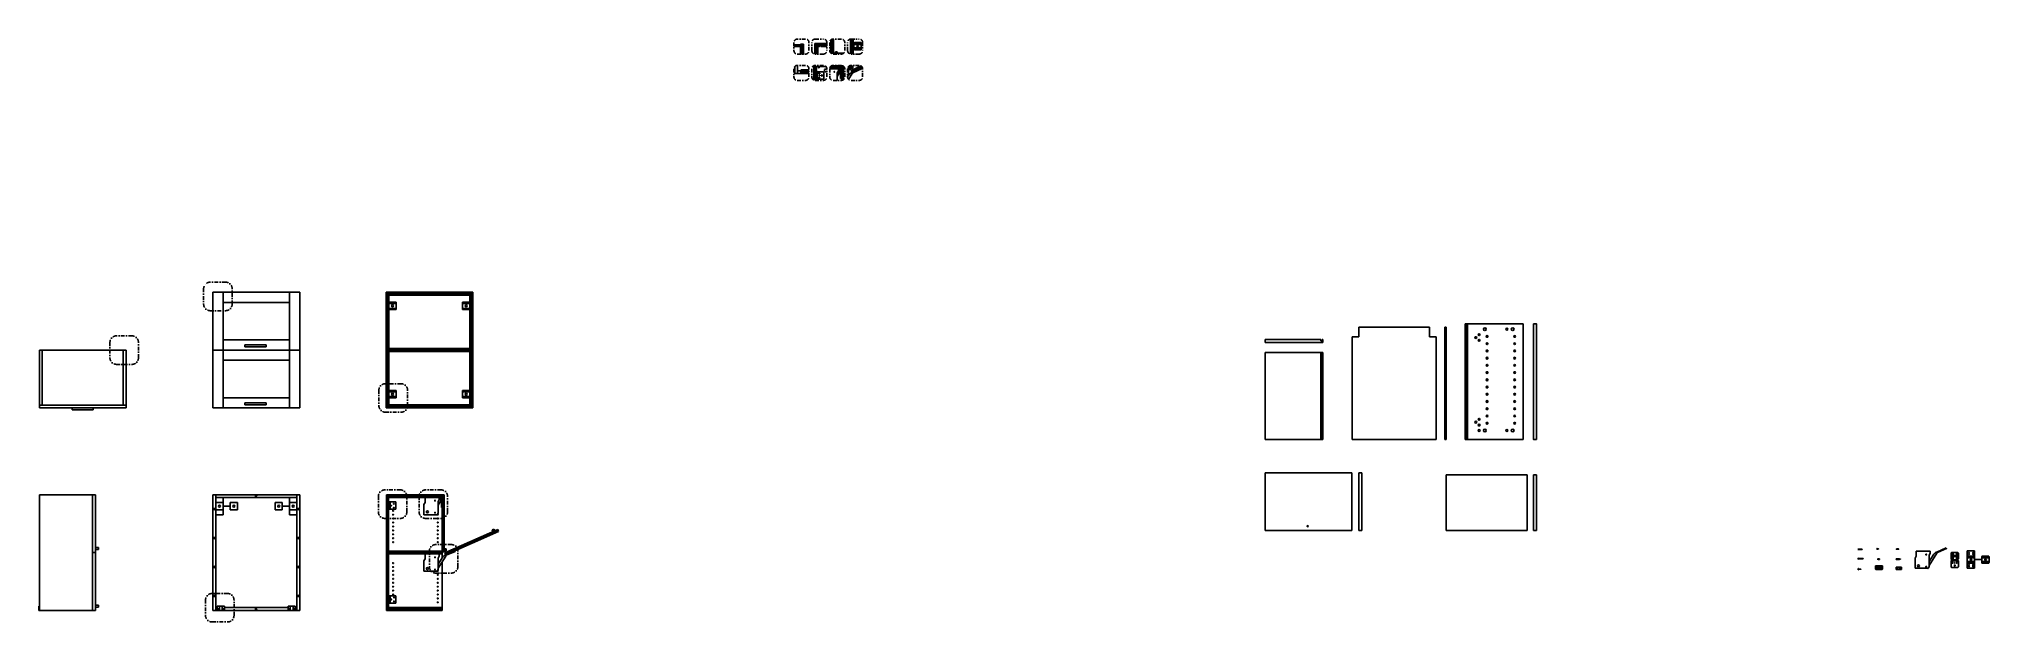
# Model space of a CAD drawing. Header units: millimetres. Extents: x 1214 to 2562, y 2411 to 2815.
import ezdxf

# ---------------------------------------------------------------- set-up
doc = ezdxf.new("R2010")
doc.units = ezdxf.units.MM
for name, pattern in [('DASHED', [0.75, 0.5, -0.25]), ('HIDDEN', [0.375, 0.25, -0.125]), ('TRATTOPUNTO', [25.4, 12.7, -6.35, 0, -6.35])]:
    doc.linetypes.add(name, pattern=pattern)
for name, color, linetype in [('A-FURN', 1, 'Continuous'), ('A-SECT-FURN', 2, 'Continuous'), ('ARREDI', 1, 'Continuous'), ('ARREDI SEZIONATI', 2, 'Continuous'), ('CAMPITURE', 4, 'Continuous'), ('QUOTE', 3, 'Continuous'), ('TRATTEGGIO', 5, 'HIDDEN'), ('VITI E CERNIERE', 8, 'Continuous')]:
    doc.layers.add(name, color=color, linetype=linetype)
pattern_1 = [(45, (1091.49274, 1276.31324), (-0.134703842, 0.134703842), [])]

msp = doc.modelspace()

# ---------------------------------------------------------------- hatches: boundary and pattern name
at = {"layer": 'A-FURN'}
h = msp.add_hatch(dxfattribs=at)
h.set_pattern_fill('ANSI31', color=4, scale=0.06)
h.set_pattern_definition([(45, (1081.108, 1278.09654), (-0.134703842, 0.134703842), [])])
h.paths.add_polyline_path([(1774.9, 2814.5, -0.048404), (1775.4, 2814.5), (1776.9, 2814.5), (1776.9, 2811.1), (1776.1, 2811.1), (1776.1, 2810.9), (1776.9, 2810.9), (1776.9, 2810.8), (1776.9, 2809.3), (1776.9, 2808.3), (1776.1, 2808.3), (1776.1, 2808), (1776.9, 2808), (1776.9, 2808), (1776.9, 2804.1), (1775.4, 2804.1, -0.048404), (1774.9, 2804.2)])
h.paths.add_polyline_path([(1776.9, 2810.8), (1776.9, 2810.9), (1777.1, 2810.9), (1777.1, 2810.7), (1777.1, 2808.4), (1777.1, 2808.3), (1777, 2808.2), (1776.9, 2808.2), (1776.9, 2808.3), (1776.9, 2808.3), (1776.9, 2809.3)])
h.paths.add_polyline_path([(1776.9, 2808), (1776.9, 2808), (1776.9, 2808), (1776.9, 2808.1), (1777, 2808.1), (1777.1, 2808), (1777.1, 2807.9), (1777.1, 2807.2, -0.414214), (1776.9, 2807)])
h.paths.add_polyline_path([(1776.9, 2812, -0.414214), (1777.1, 2811.9), (1777.1, 2811.3), (1777.1, 2811.1), (1776.9, 2811.1)])
h = msp.add_hatch(dxfattribs=at)
h.set_pattern_fill('ANSI31', color=4, scale=0.06)
h.set_pattern_definition([(45, (645.42642, 195.75898), (-0.134703842, 0.134703842), [])])
h.paths.add_polyline_path([(1768.7, 2795.9), (1761.7, 2795.9, 0.247436), (1760.6, 2793.9), (1760.6, 2793.9), (1768.7, 2793.9)])
h.paths.add_polyline_path([(1770.2, 2795.8, 0.021452), (1770, 2795.9), (1768.7, 2795.9), (1768.7, 2793.9), (1768.7, 2785.9, 0.173762), (1770.2, 2786.4)])
h.paths.add_polyline_path([(1783.3, 2794.6, 0.166864), (1782.4, 2795.9), (1775.5, 2792.8), (1776.1, 2791.4)])
h.paths.add_polyline_path([(1775.2, 2796.3, 0.181476), (1773.7, 2795.6), (1773.7, 2793.5), (1775.2, 2793.5)])
h.paths.add_polyline_path([(1776.6, 2795.7), (1775.2, 2795.7), (1775.2, 2794.3), (1776.6, 2794.3)])
h.paths.add_polyline_path([(1773.7, 2794), (1773, 2794, 0.00924), (1773, 2793.9), (1773, 2792), (1773.7, 2792)])
at = {"layer": 'A-SECT-FURN'}
h = msp.add_hatch(dxfattribs=at)
h.set_pattern_fill('ANSI31', color=4, scale=0.06)
h.set_pattern_definition([(45, (-12.38474, 0.0083), (-0.134703842, 0.134703842), [])])
h.paths.add_polyline_path([(1763.3, 2814.5), (1763, 2814.5, 0.198912), (1761.3, 2813.8), (1761.3, 2804.8), (1763.3, 2804.8)])
h = msp.add_hatch(dxfattribs=at)
h.set_pattern_fill('ANSI31', color=4)
h.set_pattern_definition([(45, (1091.4927, 1276.3132), (-2.245064, 2.245064), [])])
h.paths.add_polyline_path([(1751.3, 2795.4), (1751, 2795.4), (1750.9, 2795.3), (1750.9, 2794.7), (1750.4, 2794.7), (1750.4, 2795.5), (1750.4, 2795.6), (1749.9, 2795.6), (1749.9, 2791.5), (1750, 2791.5), (1750.1, 2792.1), (1750.1, 2794.2), (1751.1, 2794.2), (1751.1, 2793.9), (1751.1, 2793.3), (1751.2, 2792.7), (1751.4, 2792.3), (1751.5, 2792.1), (1751.6, 2792.2), (1751.5, 2792.7), (1751.4, 2792.9), (1751.3, 2793.3), (1751.4, 2793.8)])
h = msp.add_hatch(dxfattribs=at)
h.set_pattern_fill('ANSI31', color=4, scale=0.06)
h.set_pattern_definition(pattern_1)
h.paths.add_polyline_path([(1751.1, 2794.2), (1750.1, 2794.2), (1750.1, 2786, 0.051313), (1750.6, 2785.9), (1751.1, 2785.9), (1751.1, 2789), (1750.3, 2789), (1750.3, 2789.5), (1751.1, 2789.5)])
h.paths.add_polyline_path([(1751.3, 2788.8), (1751.3, 2788.8), (1751.3, 2789), (1751.1, 2789), (1751.1, 2786.8, 0.414214), (1751.3, 2786.9)])
h.paths.add_polyline_path([(1751.3, 2791.6, 0.414214), (1751.1, 2791.8), (1751.1, 2789.5), (1751.3, 2789.5)])
h = msp.add_hatch(dxfattribs=at)
h.set_pattern_fill('ANSI31', color=4, scale=0.06)
h.set_pattern_definition(pattern_1)
h.paths.add_polyline_path([(1753.3, 2795.5), (1753.3, 2795.6), (1750.4, 2795.6), (1750.4, 2794.7), (1750.9, 2794.7), (1750.9, 2795.1), (1750.7, 2795.1), (1750.7, 2794.8), (1750.6, 2794.8), (1750.6, 2795.4), (1750.9, 2795.4), (1753.1, 2795.4), (1753.1, 2794.8), (1752.9, 2794.8), (1752.9, 2795.1), (1752.8, 2795.1), (1752.8, 2794.7), (1753.3, 2794.7)])
at = {"layer": 'ARREDI SEZIONATI'}
h = msp.add_hatch(dxfattribs=at)
h.set_pattern_fill('ANSI31', color=4, scale=0.2)
h.paths.add_polyline_path([(1511.8, 2639.5), (1456.1, 2639.5), (1455.8, 2639.5), (1455.8, 2637.5), (1511.8, 2637.5)])
h.paths.add_polyline_path([(1455.8, 2637.5), (1455.8, 2639.5), (1454.1, 2639.5), (1453.8, 2639.5), (1453.8, 2576.2), (1455.8, 2576.2)])
h = msp.add_hatch(dxfattribs=at)
h.set_pattern_fill('ANSI31', color=4, scale=0.2)
h.paths.add_polyline_path([(1513.8, 2639.5), (1511.8, 2639.5), (1511.8, 2608.7), (1513.8, 2608.7)])
h.paths.add_polyline_path([(1513.8, 2608.7), (1511.8, 2608.7), (1511.8, 2589), (1513.8, 2589)])
h.paths.add_polyline_path([(1513.8, 2589), (1511.8, 2589), (1511.8, 2561.5), (1511.8, 2559.5), (1513.8, 2559.5)])
h.paths.add_polyline_path([(1511.8, 2600.5), (1501.6, 2600.5), (1501.6, 2598.5), (1511.8, 2598.5)])
h.paths.add_polyline_path([(1501.6, 2600.5), (1455.8, 2600.5), (1455.8, 2598.5), (1501.6, 2598.5)])
h = msp.add_hatch(dxfattribs=at)
h.set_pattern_fill('ANSI31', color=4, scale=0.2)
h.paths.add_polyline_path([(1455.8, 2576.2), (1453.8, 2576.2), (1453.8, 2559.5), (1455.8, 2559.5)])
h = msp.add_hatch(dxfattribs=at)
h.set_pattern_fill('ANSI31', color=4, scale=0.2)
h.paths.add_polyline_path([(1468.7, 2561), (1468.7, 2561.5), (1455.8, 2561.5), (1455.8, 2559.5), (1456.1, 2559.5), (1468.4, 2559.5, 0.088459)])
h.paths.add_polyline_path([(1511.8, 2561.5), (1468.7, 2561.5), (1468.7, 2561, -0.088459), (1468.4, 2559.5), (1511.8, 2559.5)])
h = msp.add_hatch(dxfattribs=at)
h.set_pattern_fill('ANSI31', color=4, scale=0.2)
h.paths.add_polyline_path([(1483.8, 2460.5), (1455.6, 2460.5), (1455.6, 2458.5), (1483.8, 2458.5)])
h.paths.add_polyline_path([(1492.6, 2460.5), (1483.8, 2460.5), (1483.8, 2458.5), (1492.6, 2458.5)])
h.paths.add_polyline_path([(1455.6, 2483.1), (1454.6, 2483.1), (1454.6, 2419.5), (1455.6, 2419.5)])
h.paths.add_polyline_path([(1455.6, 2499.5), (1454.6, 2499.5), (1454.6, 2483.1), (1455.6, 2483.1)])
h.paths.add_polyline_path([(1468.1, 2499.5), (1455.6, 2499.5), (1455.6, 2497.5), (1468.2, 2497.5), (1468.2, 2498.3, 0.062738)])
h.paths.add_polyline_path([(1476.9, 2499.5), (1468.1, 2499.5, -0.062738), (1468.2, 2498.3), (1468.2, 2497.5), (1476.7, 2497.5), (1476.7, 2498.3, -0.062738)])
h.paths.add_polyline_path([(1492.6, 2499.5), (1476.9, 2499.5, 0.062738), (1476.7, 2498.3), (1476.7, 2497.5), (1492.2, 2497.5), (1492.2, 2497.5), (1492.6, 2497.5)])
h.paths.add_polyline_path([(1494.1, 2499.5), (1492.6, 2499.5), (1492.6, 2497.5), (1492.6, 2483.2, 0.089343), (1494.1, 2483.7)])
h.paths.add_polyline_path([(1494.1, 2483.7, -0.089343), (1492.6, 2483.2), (1492.6, 2465), (1494.1, 2465)])
h.paths.add_polyline_path([(1494.1, 2465), (1492.6, 2465), (1492.6, 2460), (1494.1, 2460)])
h.paths.add_polyline_path([(1495.5, 2462.1), (1494.1, 2462.1), (1494.1, 2460.7), (1495.5, 2460.7)])
h.paths.add_polyline_path([(1503.4, 2461.5, 0.084314), (1502.8, 2462.9), (1494.4, 2459.2), (1495.1, 2457.9)])
h.paths.add_polyline_path([(1531.7, 2474), (1531.1, 2475.4), (1529, 2474.4), (1502.8, 2462.9, -0.084314), (1503.4, 2461.5)])
h.paths.add_polyline_path([(1528.4, 2475.7), (1527.1, 2475.2), (1527.7, 2473.9), (1529, 2474.4)])
h = msp.add_hatch(dxfattribs=at)
h.set_pattern_fill('ANSI31', color=4, scale=0.2)
h.paths.add_polyline_path([(1492.6, 2419.5), (1492.6, 2421.5), (1455.6, 2421.5), (1455.6, 2419.5)])
at = {"layer": 'QUOTE'}
h = msp.add_hatch(dxfattribs=at)
h.set_pattern_fill('ANSI31', color=4, scale=0.06)
h.set_pattern_definition(pattern_1)
h.paths.add_polyline_path([(1751.3, 2795.4), (1751, 2795.4), (1750.9, 2795.3), (1750.9, 2794.7), (1750.4, 2794.7), (1750.4, 2795.5), (1750.4, 2795.6), (1749.9, 2795.6), (1749.9, 2791.5), (1750, 2791.5), (1750.1, 2792.1), (1750.1, 2794.2), (1751.1, 2794.2), (1751.1, 2793.9), (1751.1, 2793.3), (1751.2, 2792.7), (1751.4, 2792.3), (1751.5, 2792.1), (1751.6, 2792.2), (1751.5, 2792.7), (1751.4, 2792.9), (1751.3, 2793.3), (1751.4, 2793.8)])

# ---------------------------------------------------------------- linework, layer by layer
at = {"layer": 'A-FURN'}
for p, q in [((1763.3, 2804.8), (1770.3, 2804.8)), ((1765.7, 2805.6), (1764.7, 2805.6)), ((1764.7, 2805.6), (1764.7, 2805.2)), ((1764.7, 2805.2), (1765.7, 2805.2)), ((1765.7, 2805.2), (1765.7, 2805.6)), ((1749.9, 2795.4), (1749.6, 2795.4)), ((1749.6, 2795.4), (1749.6, 2787.7)), ((1749.6, 2787.7), (1749.6, 2786.1)), ((1334.1, 2639.5), (1334.1, 2559.5)), ((1394.1, 2639.5), (1334.1, 2639.5)), ((1334.1, 2599.4), (1334.1, 2639.4)), ((1334.1, 2599.4), (1334.1, 2639.4)), ((1341.1, 2599.5), (1341.1, 2639.4)), ((1341.1, 2599.5), (1341.1, 2639.4)), ((1341.1, 2639.4), (1341.1, 2632.4)), ((1341.1, 2632.4), (1387.1, 2632.4)), ((1387.1, 2599.5), (1387.1, 2639.5)), ((1387.1, 2559.5), (1387.1, 2639.4)), ((1394.1, 2559.5), (1394.1, 2639.5)), ((1394.1, 2599.5), (1394.1, 2639.5)), ((1453.8, 2559.5), (1453.8, 2639.5)), ((1513.8, 2639.5), (1453.8, 2639.5)), ((1453.8, 2639.5), (1453.8, 2559.5)), ((1454.1, 2639.5), (1456.1, 2639.5)), ((1455.8, 2639.5), (1455.8, 2559.5)), ((1455.8, 2637.5), (1455.8, 2561.5)), ((1455.8, 2637.5), (1511.8, 2637.5)), ((1456.1, 2639.5), (1511.8, 2639.5)), ((1511.8, 2639.5), (1511.8, 2559.5)), ((1511.8, 2639.5), (1513.8, 2639.5)), ((1511.8, 2637.5), (1511.8, 2561.5)), ((1513.8, 2639.5), (1513.8, 2559.5)), ((1387.1, 2606.5), (1341.1, 2606.5)), ((1356.2, 2601.7), (1356.2, 2603.1)), ((1356.2, 2603.1), (1370.9, 2603.1)), ((1370.9, 2603.1), (1370.9, 2601.7)), ((1387.1, 2599.5), (1387.1, 2606.5)), ((1214.1, 2599.5), (1273.8, 2599.5)), ((1214.1, 2599.5), (1214.1, 2561)), ((1214.1, 2599.5), (1216.1, 2599.5)), ((1214.1, 2599.5), (1274.1, 2599.5)), ((1214.1, 2599.5), (1216.1, 2599.5)), ((1216.1, 2599.5), (1216.1, 2561.3)), ((1273.8, 2599.5), (1271.8, 2599.5)), ((1274.1, 2599.5), (1272.1, 2599.5)), ((1272.1, 2599.5), (1272.1, 2561.3)), ((1274.1, 2559.5), (1274.1, 2599.5)), ((1394.1, 2599.5), (1334.1, 2599.5)), ((1334.1, 2559.5), (1334.1, 2599.5)), ((1394.1, 2599.5), (1334.1, 2599.5)), ((1334.1, 2599.5), (1341.1, 2599.5)), ((1341.1, 2559.5), (1341.1, 2599.5)), ((1341.1, 2599.5), (1341.1, 2592.5)), ((1341.1, 2592.5), (1387.1, 2592.5)), ((1370.9, 2601.7), (1356.2, 2601.7)), ((1394.1, 2599.5), (1387.1, 2599.5)), ((1455.8, 2600.5), (1511.8, 2600.5)), ((1455.8, 2598.5), (1511.8, 2598.5)), ((1511.8, 2599.5), (1511.8, 2598.5)), ((1387.1, 2566.5), (1341.1, 2566.5)), ((1356.2, 2561.7), (1356.2, 2563.1)), ((1356.2, 2563.1), (1370.9, 2563.1)), ((1370.9, 2563.1), (1370.9, 2561.7)), ((1387.1, 2559.5), (1387.1, 2566.5)), ((1214.1, 2561.3), (1274.1, 2561.3)), ((1214.1, 2561), (1214.1, 2561.3)), ((1214.1, 2561), (1214.1, 2559.5)), ((1214.1, 2559.5), (1274.1, 2559.5)), ((1236.7, 2559.5), (1236.7, 2558.1)), ((1236.7, 2559.5), (1251.3, 2559.5)), ((1236.7, 2558.1), (1251.3, 2558.1)), ((1251.3, 2558.1), (1251.3, 2559.5)), ((1394.1, 2559.5), (1334.1, 2559.5)), ((1334.1, 2559.5), (1341.1, 2559.5)), ((1370.9, 2561.7), (1356.2, 2561.7)), ((1394.1, 2559.5), (1387.1, 2559.5)), ((1456.1, 2559.5), (1453.8, 2559.5)), ((1455.8, 2561.5), (1511.8, 2561.5)), ((1511.8, 2559.5), (1456.1, 2559.5)), ((1511.8, 2559.5), (1511.8, 2561.5)), ((1511.8, 2561.1), (1511.8, 2559.8)), ((1513.8, 2559.5), (1511.8, 2559.5)), ((1214.1, 2499.5), (1252.9, 2499.5)), ((1214.1, 2419.5), (1214.1, 2499.5)), ((1250.9, 2499.5), (1250.6, 2499.5)), ((1250.9, 2459.5), (1250.9, 2499.5)), ((1252.9, 2499.5), (1251.1, 2499.5)), ((1252.9, 2459.5), (1252.9, 2499.5)), ((1252.9, 2459.5), (1252.9, 2499.5)), ((1334.1, 2499.5), (1334.1, 2419.5)), ((1393.8, 2499.5), (1334.1, 2499.5)), ((1334.1, 2499.5), (1336.1, 2499.5)), ((1336.1, 2499.5), (1336.1, 2419.5)), ((1336.1, 2499.5), (1336.1, 2497.5)), ((1336.1, 2497.5), (1392.1, 2497.5)), ((1336.1, 2497.5), (1341.1, 2497.5)), ((1394.1, 2499.5), (1391.8, 2499.5)), ((1392.1, 2499.5), (1392.1, 2419.5)), ((1394.1, 2499.5), (1394.1, 2419.5)), ((1492.6, 2499.5), (1454.6, 2499.5)), ((1454.6, 2499.5), (1454.6, 2419.5)), ((1455.6, 2419.5), (1455.6, 2499.5)), ((1455.6, 2497.5), (1492.6, 2497.5)), ((1492.2, 2497.5), (1492.6, 2497.5)), ((1492.6, 2497.5), (1492.6, 2499.5)), ((1492.6, 2499.5), (1494.1, 2499.5)), ((1492.6, 2455.9), (1492.6, 2498.5)), ((1492.6, 2498.5), (1492.6, 2458.5)), ((1494.1, 2499.5), (1494.1, 2460)), ((1531.1, 2475.4), (1494.4, 2459.2)), ((1495.1, 2457.9), (1531.7, 2474)), ((1528.4, 2475.7), (1527.1, 2475.2)), ((1527.7, 2473.9), (1527.1, 2475.2)), ((1529, 2474.4), (1527.7, 2473.9)), ((1529, 2474.4), (1528.4, 2475.7)), ((1531.1, 2475.4), (1529, 2474.4)), ((1531.7, 2474), (1531.1, 2475.4)), ((1250.9, 2459.5), (1252.9, 2459.5)), ((1250.9, 2419.5), (1250.9, 2459.5)), ((1251.1, 2459.5), (1252.9, 2459.5)), ((1254.9, 2463.1), (1252.9, 2463.1)), ((1254.9, 2463.1), (1252.9, 2463.1)), ((1252.9, 2459.5), (1252.9, 2462.1)), ((1252.9, 2461.7), (1254.9, 2461.7)), ((1252.9, 2461.7), (1254.9, 2461.7)), ((1252.9, 2419.5), (1252.9, 2459.5)), ((1254.9, 2461.7), (1254.9, 2463.1)), ((1254.9, 2461.7), (1254.9, 2463.1)), ((1455.6, 2460.5), (1492.6, 2460.5)), ((1455.6, 2458.5), (1492.6, 2458.5)), ((1492.6, 2460.5), (1492.6, 2458.5)), ((1492.6, 2460), (1494.1, 2460)), ((1492.6, 2458.5), (1492.6, 2459.5)), ((1492.6, 2458.5), (1492.6, 2458.4)), ((1495.5, 2462.1), (1494.1, 2462.1)), ((1494.1, 2460.7), (1495.5, 2460.7)), ((1494.4, 2459.2), (1495.1, 2457.9)), ((1495.1, 2457.9), (1501.6, 2460.7)), ((1495.5, 2457.6), (1495.4, 2457.8)), ((1495.5, 2460.7), (1495.5, 2462.1)), ((1492.6, 2419.5), (1492.6, 2453.1)), ((1214.1, 2419.5), (1252.9, 2419.5)), ((1252.9, 2419.5), (1214.1, 2419.5)), ((1250.9, 2419.5), (1252.9, 2419.5)), ((1254.9, 2423.1), (1252.9, 2423.1)), ((1252.9, 2421.7), (1254.9, 2421.7)), ((1254.9, 2421.7), (1254.9, 2423.1)), ((1334.1, 2419.5), (1393.8, 2419.5)), ((1334.1, 2419.5), (1394.1, 2419.5)), ((1336.1, 2419.5), (1336.1, 2421.5)), ((1336.1, 2421.5), (1337.1, 2421.5)), ((1336.1, 2419.5), (1337.1, 2419.5)), ((1342.1, 2421.5), (1386.1, 2421.5)), ((1392.1, 2421.5), (1391.1, 2421.5)), ((1454.6, 2419.5), (1492.6, 2419.5)), ((1454.6, 2419.5), (1455.6, 2419.5)), ((1455.6, 2421.5), (1492.6, 2421.5))]:
    msp.add_line(p, q, dxfattribs=at)
for centre, radius in [((1364, 2498.5), 0.484), ((1335.1, 2489.5), 0.484), ((1393.1, 2489.5), 0.484), ((1458.7, 2488.4), 0.276), ((1458.7, 2488.4), 0.276), ((1458.7, 2485.7), 0.276), ((1458.7, 2485.7), 0.276), ((1458.7, 2483), 0.276), ((1458.7, 2483), 0.276), ((1489.6, 2485.7), 0.276), ((1489.6, 2483), 0.276), ((1335.1, 2469.5), 0.484), ((1393.1, 2469.5), 0.484), ((1458.7, 2480.3), 0.276), ((1458.7, 2480.3), 0.276), ((1458.7, 2477.5), 0.276), ((1458.7, 2477.5), 0.276), ((1458.7, 2474.8), 0.276), ((1458.7, 2474.8), 0.276), ((1458.7, 2472.1), 0.276), ((1458.7, 2472.1), 0.276), ((1458.7, 2469.4), 0.276), ((1458.7, 2469.4), 0.276), ((1489.6, 2480.3), 0.276), ((1489.6, 2477.5), 0.276), ((1489.6, 2474.8), 0.276), ((1489.6, 2472.1), 0.276), ((1489.6, 2469.4), 0.276), ((1458.7, 2466.7), 0.276), ((1489.6, 2466.7), 0.276), ((1335.1, 2449.5), 0.484), ((1393.1, 2449.5), 0.484), ((1458.7, 2452.2), 0.276), ((1458.7, 2449.5), 0.276), ((1458.7, 2449.5), 0.276), ((1458.7, 2446.8), 0.276), ((1458.7, 2446.8), 0.276), ((1458.7, 2444.1), 0.276), ((1458.7, 2444.1), 0.276), ((1458.7, 2441.3), 0.276), ((1458.7, 2441.3), 0.276), ((1489.6, 2446.8), 0.276), ((1489.6, 2444.1), 0.276), ((1489.6, 2441.3), 0.276), ((1335.1, 2429.5), 0.484), ((1393.1, 2429.5), 0.484), ((1458.7, 2438.6), 0.276), ((1458.7, 2438.6), 0.276), ((1458.7, 2435.9), 0.276), ((1458.7, 2435.9), 0.276), ((1458.7, 2433.2), 0.276), ((1458.7, 2433.2), 0.276), ((1458.7, 2430.5), 0.276), ((1458.7, 2430.5), 0.276), ((1489.6, 2438.6), 0.276), ((1489.6, 2435.9), 0.276), ((1489.6, 2433.2), 0.276), ((1489.6, 2430.5), 0.276), ((1489.6, 2427.8), 0.276), ((1364, 2420.5), 0.484), ((1489.6, 2425.1), 0.276)]:
    msp.add_circle(centre, radius, dxfattribs=at)
at = {"layer": 'A-SECT-FURN'}
for p, q in [((1740.5, 2810.4), (1735.9, 2810.4)), ((1740.5, 2809.4), (1735.9, 2809.4)), ((1740.5, 2810.9), (1742, 2810.9)), ((1740.5, 2810.9), (1740.5, 2810.4)), ((1740.5, 2810.4), (1741.4, 2810.4)), ((1740.5, 2809.4), (1740.5, 2804.1)), ((1741.4, 2809.4), (1740.5, 2809.4)), ((1741.4, 2810.9), (1741.4, 2808.8)), ((1741.4, 2808.8), (1741.5, 2808.4)), ((1741.5, 2808.4), (1741.6, 2808.8)), ((1741.6, 2808.8), (1741.6, 2810.9)), ((1741.6, 2810.4), (1742, 2810.4)), ((1742, 2809.4), (1741.6, 2809.4)), ((1742, 2810.9), (1742.5, 2810.9)), ((1742, 2810.4), (1742, 2809.4)), ((1742.5, 2810.9), (1742.5, 2804.1)), ((1750.3, 2804.2), (1750.3, 2811.3)), ((1758.6, 2811.3), (1750.3, 2811.3)), ((1751.6, 2809.7), (1751.6, 2810)), ((1751.6, 2810), (1752.3, 2810)), ((1752.3, 2809.7), (1751.6, 2809.7)), ((1752.3, 2810), (1752.3, 2810.6)), ((1752.3, 2810.1), (1753.8, 2810.1)), ((1752.3, 2809.6), (1753.6, 2809.6)), ((1753.6, 2809.3), (1752.3, 2809.3)), ((1753.6, 2809.6), (1753.6, 2809.3)), ((1753.8, 2810.1), (1754.6, 2810.1)), ((1754.6, 2809.6), (1754.6, 2810.1)), ((1754.6, 2809.6), (1754.6, 2809.3)), ((1758.6, 2809.3), (1754.6, 2809.3)), ((1761.3, 2813.8), (1761.3, 2804.8)), ((1761.3, 2804.8), (1763.3, 2804.8)), ((1763.3, 2804.8), (1763.3, 2814.5)), ((1774.9, 2804.2), (1774.9, 2814.5)), ((1776.9, 2811.1), (1776.1, 2811.1)), ((1776.1, 2811.1), (1776.1, 2810.9)), ((1776.1, 2810.9), (1776.9, 2810.9)), ((1776.9, 2808.3), (1776.1, 2808.3)), ((1776.1, 2808.3), (1776.1, 2808)), ((1776.1, 2808), (1776.9, 2808)), ((1776.9, 2811.1), (1776.9, 2814.5)), ((1776.9, 2809.3), (1776.9, 2810.9)), ((1776.9, 2808.3), (1776.9, 2809.3)), ((1776.9, 2804.1), (1776.9, 2808)), ((1777.1, 2811.9), (1777.1, 2807.2)), ((1749.9, 2791.5), (1749.9, 2795.6)), ((1753.3, 2795.6), (1749.9, 2795.6)), ((1749.9, 2791.5), (1750, 2791.5)), ((1750, 2791.5), (1750.1, 2792.1)), ((1750.1, 2792.1), (1750.1, 2794.2)), ((1750.1, 2794.2), (1751.1, 2794.2)), ((1750.1, 2786), (1750.1, 2794.2)), ((1750.1, 2794.2), (1751.1, 2794.2)), ((1750.4, 2795.6), (1750.4, 2794.7)), ((1750.4, 2795.6), (1750.4, 2794.7)), ((1750.4, 2795.5), (1750.4, 2794.7)), ((1750.4, 2794.7), (1750.9, 2794.7)), ((1750.4, 2794.7), (1750.9, 2794.7)), ((1750.4, 2794.7), (1750.9, 2794.7)), ((1750.6, 2795.4), (1753.1, 2795.4)), ((1750.9, 2795.4), (1750.6, 2795.4)), ((1750.6, 2795.4), (1750.6, 2794.8)), ((1750.6, 2794.8), (1750.7, 2794.8)), ((1750.7, 2794.8), (1750.7, 2795.1)), ((1750.9, 2795.1), (1750.7, 2795.1)), ((1751, 2795.4), (1750.9, 2795.3)), ((1750.9, 2795.3), (1750.9, 2794.7)), ((1750.9, 2794.7), (1750.9, 2795.1)), ((1750.9, 2794.7), (1750.9, 2795.1)), ((1751.4, 2795.4), (1751, 2795.4)), ((1751.1, 2794.2), (1751.1, 2793.9)), ((1751.1, 2789.5), (1751.1, 2794.2)), ((1751.1, 2793.9), (1751.1, 2793.3)), ((1751.1, 2793.3), (1751.2, 2792.7)), ((1751.1, 2791.8), (1751.1, 2791.8)), ((1751.2, 2792.7), (1751.4, 2792.3)), ((1751.4, 2793.8), (1751.3, 2795.4)), ((1751.3, 2793.3), (1751.4, 2793.8)), ((1751.4, 2792.9), (1751.3, 2793.3)), ((1751.3, 2789.5), (1751.3, 2791.6)), ((1751.5, 2792.7), (1751.4, 2792.9)), ((1751.4, 2792.3), (1751.5, 2792.1)), ((1751.6, 2792.2), (1751.5, 2792.7)), ((1751.5, 2792.1), (1751.6, 2792.2)), ((1752.8, 2795.4), (1753.1, 2795.4)), ((1752.8, 2794.7), (1752.8, 2795.1)), ((1752.8, 2795.1), (1752.9, 2795.1)), ((1753.3, 2794.7), (1752.8, 2794.7)), ((1752.9, 2794.8), (1752.9, 2795.1)), ((1753.1, 2794.8), (1752.9, 2794.8)), ((1753.1, 2795.4), (1753.1, 2794.8)), ((1753.3, 2795.4), (1753.3, 2795.6)), ((1753.3, 2795.5), (1753.3, 2794.7)), ((1760.6, 2793.9), (1768.7, 2793.9)), ((1768.7, 2795.9), (1761.7, 2795.9)), ((1768.7, 2785.9), (1768.7, 2795.9)), ((1768.7, 2795.9), (1770, 2795.9)), ((1770.2, 2795.8), (1770.2, 2786.4)), ((1773, 2794), (1773.7, 2794)), ((1773, 2792), (1773.7, 2792)), ((1773.7, 2792), (1773.7, 2795.6)), ((1773.7, 2793.5), (1775.2, 2793.5)), ((1775.2, 2796.3), (1775.2, 2793.5)), ((1776.6, 2795.7), (1775.2, 2795.7)), ((1775.2, 2794.3), (1776.6, 2794.3)), ((1782.4, 2795.9), (1775.5, 2792.8)), ((1775.5, 2792.8), (1776.1, 2791.4)), ((1776.1, 2791.4), (1783.3, 2794.6)), ((1776.6, 2794.3), (1776.6, 2795.7)), ((1751.1, 2789.5), (1750.3, 2789.5)), ((1750.3, 2789.5), (1750.3, 2789)), ((1750.3, 2789), (1751.1, 2789)), ((1751.1, 2789.5), (1751.3, 2789.5)), ((1751.1, 2785.9), (1751.1, 2789)), ((1751.1, 2789), (1751.3, 2789)), ((1751.1, 2786.8), (1751.1, 2786.8)), ((1751.3, 2788.8), (1751.3, 2789)), ((1751.3, 2786.9), (1751.3, 2788.8)), ((1751.3, 2788.7), (1751.3, 2788.6))]:
    msp.add_line(p, q, dxfattribs=at)
msp.add_lwpolyline([(1753, 2810.8), (1751.5, 2810.8), (1751.5, 2810.6), (1753, 2810.6)], close=True, dxfattribs=at)
for points in [[(1752.3, 2811.3), (1752.3, 2810.8)], [(1752.3, 2809.7), (1752.3, 2804.1)]]:
    msp.add_lwpolyline(points, dxfattribs=at)
for centre, start, end in [((1776.9, 2811.9), 0, 90), ((1751.1, 2791.6), 0, 90), ((1751.1, 2786.9), 270, 0)]:
    msp.add_arc(centre, 0.167, start, end, dxfattribs=at)
at = {"layer": 'ARREDI'}
for p, q in [((1736.4, 2795.4), (1736.4, 2790.6)), ((1740.7, 2792.6), (1738.4, 2792.6)), ((1746.3, 2792.6), (1745.7, 2792.6)), ((1776.1, 2791.4), (1782.6, 2794.3)), ((1746.3, 2790.6), (1736.4, 2790.6)), ((1773.7, 2786.6), (1773.7, 2786.7)), ((2240.1, 2617.7), (2200.1, 2617.7)), ((2200.1, 2617.7), (2200.1, 2537.7)), ((2200.1, 2617.7), (2200.8, 2617.7)), ((2200.1, 2617.7), (2240.1, 2617.7)), ((2200.6, 2617.7), (2200.6, 2537.7)), ((2201.6, 2537.7), (2201.6, 2617.7)), ((2240.1, 2617.7), (2240.1, 2537.7)), ((2247.3, 2617.7), (2247.8, 2617.7)), ((2061.7, 2604.8), (2061.7, 2606.8)), ((2061.7, 2606.8), (2100.2, 2606.8)), ((2101.7, 2604.8), (2061.7, 2604.8)), ((2100.2, 2606.8), (2100.2, 2605.8)), ((2100.2, 2605.8), (2101.2, 2605.8)), ((2101.2, 2605.8), (2101.2, 2606.8)), ((2101.2, 2606.8), (2101.7, 2606.8)), ((2101.7, 2606.8), (2101.7, 2604.8)), ((2122, 2537.7), (2122, 2608.7)), ((2122, 2608.7), (2126.5, 2608.7)), ((2126.5, 2608.7), (2126.5, 2615.3)), ((2126.5, 2615.3), (2175.5, 2615.3)), ((2175.5, 2608.7), (2175.5, 2615.3)), ((2180, 2608.7), (2175.5, 2608.7)), ((2180, 2608.7), (2180, 2537.7)), ((2186, 2537.7), (2186, 2615.3)), ((2186, 2615.3), (2187, 2615.3)), ((2187, 2615.3), (2187, 2537.7)), ((2101.7, 2597.7), (2061.7, 2597.7)), ((2061.7, 2537.7), (2061.7, 2597.7)), ((2101.2, 2597.7), (2100.2, 2597.7)), ((2100.2, 2597.7), (2100.2, 2537.7)), ((2101, 2597.7), (2100.5, 2597.7)), ((2101.2, 2537.7), (2101.2, 2597.7)), ((2101.7, 2557.7), (2101.7, 2597.7)), ((2101.7, 2537.7), (2101.7, 2557.7)), ((2061.7, 2537.7), (2101.7, 2537.7)), ((2101.7, 2537.7), (2061.7, 2537.7)), ((2180, 2537.7), (2122, 2537.7)), ((2180, 2537.7), (2143, 2537.7)), ((2186.4, 2537.7), (2186, 2537.7)), ((2187, 2537.7), (2186.4, 2537.7)), ((2200.1, 2537.7), (2240.1, 2537.7)), ((2200.8, 2537.7), (2201.3, 2537.7)), ((2121.7, 2514.7), (2061.7, 2514.7)), ((2061.7, 2474.7), (2061.7, 2514.7)), ((2121.7, 2514.7), (2061.7, 2514.7)), ((2061.7, 2514.7), (2068.7, 2514.7)), ((2121.7, 2514.7), (2114.7, 2514.7)), ((2121.7, 2514.7), (2121.7, 2474.7)), ((2126.6, 2514.7), (2126.6, 2474.7)), ((2128.6, 2514.7), (2126.6, 2514.7)), ((2128.6, 2474.7), (2128.6, 2514.7)), ((2187, 2474.7), (2187, 2513.2)), ((2187, 2513.2), (2243, 2513.2)), ((2243, 2474.7), (2243, 2513.2)), ((2247.3, 2513.2), (2247.3, 2474.7)), ((2249.3, 2513.2), (2247.3, 2513.2)), ((2249.3, 2474.7), (2249.3, 2513.2)), ((2121.7, 2474.7), (2061.7, 2474.7)), ((2061.7, 2474.7), (2068.7, 2474.7)), ((2121.7, 2474.7), (2114.7, 2474.7)), ((2126.6, 2474.7), (2128.6, 2474.7)), ((2187, 2474.7), (2243, 2474.7)), ((2247.3, 2474.7), (2249.3, 2474.7))]:
    msp.add_line(p, q, dxfattribs=at)
for points in [[(1738.4, 2791.1), (1738.4, 2796.3)], [(1738.4, 2790.6), (1738.4, 2791.1)]]:
    msp.add_lwpolyline(points, dxfattribs=at)
msp.add_lwpolyline([(2247.3, 2617.7), (2249.3, 2617.7), (2249.3, 2537.7), (2247.3, 2537.7)], close=True, dxfattribs=at)
for centre, radius in [((2207.4, 2608.1), 0.614), ((2209.7, 2610.1), 0.614), ((2209.7, 2606.2), 0.614), ((2213.7, 2613.9), 0.955), ((2215.2, 2608.9), 0.614), ((2215.2, 2603.9), 0.614), ((2228.9, 2613.9), 0.614), ((2232.9, 2613.9), 0.955), ((2234.3, 2608.9), 0.614), ((2234.3, 2603.9), 0.614), ((2215.2, 2598.9), 0.614), ((2215.2, 2593.9), 0.614), ((2215.2, 2588.9), 0.614), ((2234.3, 2598.9), 0.614), ((2234.3, 2593.9), 0.614), ((2234.3, 2588.9), 0.614), ((2215.2, 2583.9), 0.614), ((2215.2, 2578.9), 0.614), ((2234.3, 2583.9), 0.614), ((2234.3, 2578.9), 0.614), ((2215.2, 2573.9), 0.614), ((2215.2, 2568.9), 0.614), ((2215.2, 2568.9), 0.614), ((2215.2, 2563.9), 0.614), ((2234.3, 2573.9), 0.614), ((2234.3, 2568.9), 0.614), ((2234.3, 2568.9), 0.614), ((2234.3, 2563.9), 0.614), ((2207.4, 2549.6), 0.614), ((2209.7, 2551.6), 0.614), ((2215.2, 2558.9), 0.614), ((2215.2, 2553.9), 0.614), ((2215.2, 2548.9), 0.614), ((2234.3, 2558.9), 0.614), ((2234.3, 2553.9), 0.614), ((2234.3, 2548.9), 0.614), ((2209.7, 2547.6), 0.614), ((2209.7, 2543.9), 0.614), ((2213.7, 2543.9), 0.955), ((2228.9, 2543.9), 0.614), ((2232.9, 2543.9), 0.955), ((2091.1, 2477.7), 0.388)]:
    msp.add_circle(centre, radius, dxfattribs=at)
at = {"layer": 'ARREDI SEZIONATI'}
msp.add_arc((1776.9, 2807.2), 0.167, 270, 0, dxfattribs=at)
at = {"layer": 'CAMPITURE', "linetype": 'Continuous'}
msp.add_line((1492.1, 2559.5), (1492.1, 2559.5), dxfattribs=at)
at = {"layer": 'TRATTEGGIO', "linetype": 'TRATTOPUNTO', "ltscale": 0.2}
for points in [[(1738.2, 2804.1), (1743.9, 2804.1, 0.414214), (1746.3, 2806.5), (1746.3, 2812.2, 0.414214), (1743.9, 2814.5), (1738.2, 2814.5, 0.414214), (1735.9, 2812.2), (1735.9, 2806.5, 0.414214)], [(1750.6, 2814.5), (1756.3, 2814.5, -0.414214), (1758.6, 2812.2), (1758.6, 2806.5, -0.414214), (1756.3, 2804.1), (1750.6, 2804.1, -0.414214), (1748.3, 2806.5), (1748.3, 2812.2, -0.414214)], [(1768.7, 2814.5), (1763, 2814.5, 0.414214), (1760.6, 2812.2), (1760.6, 2806.5, 0.414214), (1763, 2804.1), (1768.7, 2804.1, 0.414214), (1771, 2806.5), (1771, 2812.2, 0.414214)], [(1781.1, 2804.1), (1775.4, 2804.1, -0.414214), (1773, 2806.5), (1773, 2812.2, -0.414214), (1775.4, 2814.5), (1781.1, 2814.5, -0.414214), (1783.4, 2812.2), (1783.4, 2806.5, -0.414214)], [(1738.2, 2785.9), (1743.9, 2785.9, 0.414214), (1746.3, 2788.3), (1746.3, 2793.9, 0.414214), (1743.9, 2796.3), (1738.2, 2796.3, 0.414214), (1735.9, 2793.9), (1735.9, 2788.3, 0.414214)], [(1750.6, 2785.9), (1756.3, 2785.9, 0.414214), (1758.6, 2788.3), (1758.6, 2793.9, 0.414214), (1756.3, 2796.3), (1750.6, 2796.3, 0.414214), (1748.3, 2793.9), (1748.3, 2788.3, 0.414214)], [(1763, 2785.9), (1768.7, 2785.9, 0.414214), (1771, 2788.3), (1771, 2793.9, 0.414214), (1768.7, 2796.3), (1763, 2796.3, 0.414214), (1760.6, 2793.9), (1760.6, 2788.3, 0.414214)], [(1775.4, 2785.9), (1781.1, 2785.9, 0.414214), (1783.4, 2788.3), (1783.4, 2793.9, 0.414214), (1781.1, 2796.3), (1775.4, 2796.3, 0.414214), (1773, 2793.9), (1773, 2788.3, 0.414214)], [(1332.1, 2626.7), (1342.9, 2626.7, 0.414214), (1347.4, 2631.2), (1347.4, 2642, 0.414214), (1342.9, 2646.4), (1332.1, 2646.4, 0.414214), (1327.7, 2642), (1327.7, 2631.2, 0.414214)], [(1267.4, 2589.6), (1278.2, 2589.6, 0.414214), (1282.6, 2594.1), (1282.6, 2604.8, 0.414214), (1278.2, 2609.3), (1267.4, 2609.3, 0.414214), (1262.9, 2604.8), (1262.9, 2594.1, 0.414214)], [(1453.4, 2556.5), (1464.2, 2556.5, 0.414214), (1468.7, 2561), (1468.7, 2571.8, 0.414214), (1464.2, 2576.2), (1453.4, 2576.2, 0.414214), (1448.9, 2571.8), (1448.9, 2561, 0.414214)], [(1453, 2483.1), (1463.8, 2483.1, 0.414214), (1468.2, 2487.6), (1468.2, 2498.3, 0.414214), (1463.8, 2502.8), (1453, 2502.8, 0.414214), (1448.5, 2498.3), (1448.5, 2487.6, 0.414214)], [(1481.2, 2483.1), (1491.9, 2483.1, 0.414214), (1496.4, 2487.6), (1496.4, 2498.3, 0.414214), (1491.9, 2502.8), (1481.2, 2502.8, 0.414214), (1476.7, 2498.3), (1476.7, 2487.6, 0.414214)], [(1488.2, 2445.3), (1499, 2445.3, 0.414214), (1503.5, 2449.8), (1503.5, 2460.5, 0.414214), (1499, 2465), (1488.2, 2465, 0.414214), (1483.8, 2460.5), (1483.8, 2449.8, 0.414214)], [(1333.5, 2411.5), (1344.3, 2411.5, 0.414214), (1348.7, 2416), (1348.7, 2426.7, 0.414214), (1344.3, 2431.2), (1333.5, 2431.2, 0.414214), (1329, 2426.7), (1329, 2416, 0.414214)]]:
    msp.add_lwpolyline(points, format="xyb", close=True, dxfattribs=at)
at = {"layer": 'VITI E CERNIERE', "color": 4, "linetype": 'Continuous'}
for p, q in [((1735.9, 2810.2), (1736.1, 2810.4)), ((1735.9, 2809.9), (1736.3, 2810.4)), ((1735.9, 2809.6), (1736.6, 2810.4)), ((1735.9, 2809.4), (1736.9, 2810.4)), ((1736.1, 2809.4), (1737.1, 2810.4)), ((1736.4, 2809.4), (1737.4, 2810.4)), ((1736.7, 2809.4), (1737.7, 2810.4)), ((1737, 2809.4), (1738, 2810.4)), ((1737.2, 2809.4), (1738.2, 2810.4)), ((1737.5, 2809.4), (1738.5, 2810.4)), ((1737.8, 2809.4), (1738.8, 2810.4)), ((1738, 2809.4), (1739, 2810.4)), ((1738.3, 2809.4), (1739.3, 2810.4)), ((1738.6, 2809.4), (1739.6, 2810.4)), ((1738.8, 2809.4), (1739.8, 2810.4)), ((1739.1, 2809.4), (1740.1, 2810.4)), ((1739.4, 2809.4), (1740.4, 2810.4)), ((1739.7, 2809.4), (1740.7, 2810.4)), ((1739.9, 2809.4), (1740.9, 2810.4)), ((1740.2, 2809.4), (1741.2, 2810.4)), ((1740.5, 2810.7), (1740.6, 2810.9)), ((1740.5, 2810.5), (1740.9, 2810.9)), ((1740.5, 2809.4), (1741.4, 2810.3)), ((1740.5, 2809.1), (1740.7, 2809.4)), ((1740.5, 2808.8), (1741, 2809.4)), ((1740.5, 2808.6), (1741.3, 2809.4)), ((1740.5, 2808.3), (1741.4, 2809.2)), ((1740.5, 2807.2), (1742.5, 2809.2)), ((1740.5, 2807), (1742.5, 2809)), ((1740.5, 2808), (1741.4, 2808.9)), ((1740.5, 2807.8), (1741.4, 2808.7)), ((1740.5, 2806.7), (1742.5, 2808.7)), ((1740.5, 2807.5), (1741.5, 2808.5)), ((1740.5, 2806.4), (1742.5, 2808.4)), ((1740.5, 2806.1), (1742.5, 2808.1)), ((1740.5, 2805.9), (1742.5, 2807.9)), ((1740.5, 2805.6), (1742.5, 2807.6)), ((1740.5, 2805.3), (1742.5, 2807.3)), ((1740.5, 2805.1), (1742.5, 2807.1)), ((1740.5, 2804.8), (1742.5, 2806.8)), ((1740.5, 2804.5), (1742.5, 2806.5)), ((1740.5, 2804.3), (1742.5, 2806.3)), ((1740.6, 2804.1), (1742.5, 2806)), ((1740.7, 2810.4), (1741.2, 2810.9)), ((1740.7, 2809.4), (1741.4, 2810)), ((1740.9, 2810.4), (1741.4, 2810.8)), ((1740.9, 2804.1), (1742.5, 2805.7)), ((1741, 2809.4), (1741.4, 2809.7)), ((1741.1, 2804.1), (1742.5, 2805.5)), ((1741.2, 2810.4), (1741.4, 2810.6)), ((1741.3, 2809.4), (1741.4, 2809.5)), ((1741.4, 2804.1), (1742.5, 2805.2)), ((1741.5, 2808.5), (1742.5, 2809.5)), ((1741.6, 2810.8), (1741.7, 2810.9)), ((1741.6, 2810.5), (1742, 2810.9)), ((1741.6, 2810.2), (1741.7, 2810.4)), ((1741.6, 2810), (1742, 2810.3)), ((1741.6, 2809.7), (1742, 2810.1)), ((1741.6, 2809.4), (1742, 2809.8)), ((1741.6, 2808.9), (1742.5, 2809.8)), ((1741.6, 2809.1), (1741.8, 2809.4)), ((1741.7, 2810.4), (1742.2, 2810.9)), ((1741.7, 2804.1), (1742.5, 2804.9)), ((1741.8, 2809.4), (1742, 2809.5)), ((1742, 2810.3), (1742.5, 2810.8)), ((1742, 2810.1), (1742.5, 2810.6)), ((1742, 2809.8), (1742.5, 2810.3)), ((1742, 2809.5), (1742.5, 2810)), ((1750.3, 2811.3), (1751.6, 2810)), ((1750.3, 2811), (1751.6, 2809.8)), ((1750.3, 2810.8), (1752.3, 2808.8)), ((1750.3, 2810.5), (1752.3, 2808.5)), ((1750.3, 2810.2), (1752.3, 2808.2)), ((1750.3, 2810), (1752.3, 2808)), ((1750.3, 2809.7), (1752.3, 2807.7)), ((1750.3, 2809.4), (1752.3, 2807.4)), ((1750.3, 2809.2), (1752.3, 2807.2)), ((1750.3, 2808.9), (1752.3, 2806.9)), ((1750.3, 2808.6), (1752.3, 2806.6)), ((1750.3, 2808.4), (1752.3, 2806.4)), ((1750.3, 2808.1), (1752.3, 2806.1)), ((1750.3, 2807.8), (1752.3, 2805.8)), ((1750.3, 2807.5), (1752.3, 2805.5)), ((1750.3, 2807.3), (1752.3, 2805.3)), ((1750.3, 2807), (1752.3, 2805)), ((1750.3, 2806.7), (1752.3, 2804.7)), ((1750.3, 2806.5), (1752.3, 2804.5)), ((1750.3, 2806.2), (1752.3, 2804.2)), ((1750.3, 2805.9), (1752.1, 2804.1)), ((1750.3, 2805.7), (1751.8, 2804.1)), ((1750.3, 2805.4), (1751.5, 2804.1)), ((1750.3, 2805.1), (1751.3, 2804.1)), ((1750.3, 2804.9), (1751, 2804.1)), ((1750.5, 2811.3), (1751.9, 2810)), ((1750.8, 2811.3), (1751.5, 2810.6)), ((1751.1, 2811.3), (1751.6, 2810.8)), ((1751.4, 2811.3), (1751.8, 2810.8)), ((1751.5, 2810.6), (1752.2, 2810)), ((1751.6, 2811.3), (1752.1, 2810.8)), ((1751.6, 2809.7), (1752.3, 2809)), ((1751.8, 2810.6), (1752.3, 2810.1)), ((1751.9, 2811.3), (1752.3, 2810.9)), ((1751.9, 2809.7), (1752.3, 2809.3)), ((1752.1, 2810.6), (1752.3, 2810.4)), ((1752.1, 2809.7), (1752.3, 2809.6)), ((1752.2, 2811.3), (1752.3, 2811.2)), ((1752.3, 2811.2), (1752.6, 2810.8)), ((1752.3, 2810.9), (1752.4, 2810.8)), ((1752.3, 2810.6), (1752.9, 2810.1)), ((1752.3, 2810.4), (1752.6, 2810.1)), ((1752.3, 2810.1), (1752.3, 2810.1)), ((1752.3, 2809.6), (1752.5, 2809.3)), ((1752.3, 2809.3), (1752.3, 2809.3)), ((1752.4, 2811.3), (1752.9, 2810.8)), ((1752.5, 2809.6), (1752.8, 2809.3)), ((1752.6, 2810.6), (1753.1, 2810.1)), ((1752.7, 2811.3), (1754, 2810.1)), ((1752.8, 2809.6), (1753.1, 2809.3)), ((1752.9, 2810.6), (1753.4, 2810.1)), ((1753, 2811.3), (1754.2, 2810.1)), ((1753, 2810.7), (1753.7, 2810.1)), ((1753, 2809.6), (1753.4, 2809.3)), ((1753.2, 2811.3), (1754.5, 2810.1)), ((1753.3, 2809.6), (1753.6, 2809.3)), ((1753.5, 2811.3), (1755.5, 2809.3)), ((1753.6, 2809.6), (1753.6, 2809.6)), ((1753.8, 2811.3), (1755.8, 2809.3)), ((1754, 2811.3), (1756, 2809.3)), ((1754.3, 2811.3), (1756.3, 2809.3)), ((1754.6, 2811.3), (1756.6, 2809.3)), ((1754.6, 2810), (1755.2, 2809.3)), ((1754.6, 2809.7), (1755, 2809.3)), ((1754.6, 2809.4), (1754.7, 2809.3)), ((1754.9, 2811.3), (1756.9, 2809.3)), ((1755.1, 2811.3), (1757.1, 2809.3)), ((1755.4, 2811.3), (1757.4, 2809.3)), ((1755.7, 2811.3), (1757.7, 2809.3)), ((1755.9, 2811.3), (1757.9, 2809.3)), ((1756.2, 2811.3), (1758.2, 2809.3)), ((1756.5, 2811.3), (1758.5, 2809.3)), ((1756.7, 2811.3), (1758.6, 2809.4)), ((1757, 2811.3), (1758.6, 2809.7)), ((1757.3, 2811.3), (1758.6, 2810)), ((1757.6, 2811.3), (1758.6, 2810.2)), ((1757.8, 2811.3), (1758.6, 2810.5)), ((1758.1, 2811.3), (1758.6, 2810.8)), ((1758.4, 2811.3), (1758.6, 2811)), ((1741.9, 2804.1), (1742.5, 2804.6)), ((1742.2, 2804.1), (1742.5, 2804.4)), ((1750.3, 2804.6), (1750.7, 2804.1)), ((1750.3, 2804.3), (1750.5, 2804.1)), ((2526.9, 2459.9), (2526.8, 2459.9)), ((2526.9, 2459.8), (2526.8, 2459.8)), ((2526.9, 2459.9), (2526.9, 2460)), ((2526.9, 2459.9), (2526.9, 2460)), ((2526.9, 2459.9), (2527, 2459.9)), ((2526.9, 2459.8), (2526.9, 2459.7)), ((2526.9, 2459.8), (2527, 2459.8)), ((2526.9, 2459.8), (2526.9, 2459.7)), ((2529, 2460.8), (2528.9, 2460.8)), ((2529, 2460.8), (2528.9, 2460.8)), ((2529, 2460.8), (2529, 2460.9)), ((2529, 2460.8), (2529, 2460.7)), ((2529.1, 2460.8), (2529.1, 2460.9)), ((2529.1, 2460.8), (2529.2, 2460.8)), ((2529.1, 2460.8), (2529.2, 2460.8)), ((2529.1, 2460.8), (2529.1, 2460.7)), ((2530.2, 2461.3), (2530.1, 2461.3)), ((2530.2, 2461.3), (2530.1, 2461.3)), ((2530.2, 2461.3), (2530.2, 2461.4)), ((2530.2, 2461.3), (2530.2, 2461.2)), ((2530.3, 2461.3), (2530.3, 2461.4)), ((2530.3, 2461.3), (2530.4, 2461.3)), ((2530.3, 2461.3), (2530.4, 2461.3)), ((2530.3, 2461.3), (2530.3, 2461.2)), ((2532.4, 2462.3), (2532.3, 2462.3)), ((2532.4, 2462.2), (2532.3, 2462.2)), ((2532.4, 2462.3), (2532.4, 2462.4)), ((2532.4, 2462.3), (2532.4, 2462.4)), ((2532.4, 2462.3), (2532.5, 2462.3)), ((2532.4, 2462.2), (2532.4, 2462.1)), ((2532.4, 2462.2), (2532.5, 2462.2)), ((2532.4, 2462.2), (2532.4, 2462.1))]:
    msp.add_line(p, q, dxfattribs=at)
at = {"layer": 'VITI E CERNIERE', "linetype": 'Continuous'}
for p, q in [((1741.4, 2811), (1741.5, 2811)), ((1741.4, 2810.9), (1741.6, 2810.9)), ((1780, 2809.6), (1779.7, 2809.6)), ((1780, 2809.5), (1779.7, 2809.5)), ((1780, 2809.6), (1780, 2809.8)), ((1780, 2809.5), (1780, 2809.3)), ((1780.1, 2809.6), (1780.1, 2809.8)), ((1780.1, 2809.6), (1780.3, 2809.6)), ((1780.1, 2809.5), (1780.3, 2809.5)), ((1780.1, 2809.5), (1780.1, 2809.3)), ((1768.4, 2793.5), (1768.3, 2793.5)), ((1768.4, 2793.4), (1768.3, 2793.4)), ((1768.4, 2793.5), (1768.4, 2793.6)), ((1768.4, 2793.4), (1768.4, 2793.3)), ((1768.5, 2793.5), (1768.5, 2793.6)), ((1768.5, 2793.5), (1768.6, 2793.5)), ((1768.5, 2793.4), (1768.6, 2793.4)), ((1768.5, 2793.4), (1768.5, 2793.3)), ((1776.8, 2791.5), (1776.7, 2791.5)), ((1776.8, 2791.5), (1776.7, 2791.5)), ((1776.8, 2791.5), (1776.8, 2791.6)), ((1776.8, 2791.5), (1776.8, 2791.4)), ((1776.9, 2791.5), (1776.9, 2791.6)), ((1776.9, 2791.5), (1777, 2791.5)), ((1776.9, 2791.5), (1777, 2791.5)), ((1776.9, 2791.5), (1776.9, 2791.4)), ((1779, 2792.5), (1778.9, 2792.5)), ((1779, 2792.4), (1778.9, 2792.4)), ((1779, 2792.5), (1779, 2792.6)), ((1779, 2792.5), (1779, 2792.6)), ((1779, 2792.5), (1779.1, 2792.5)), ((1779, 2792.4), (1779, 2792.3)), ((1779, 2792.4), (1779.1, 2792.4)), ((1779, 2792.4), (1779, 2792.3)), ((1780.1, 2793), (1780, 2793)), ((1780.1, 2792.9), (1780, 2792.9)), ((1780.1, 2793), (1780.1, 2793.1)), ((1780.1, 2792.9), (1780.1, 2792.8)), ((1780.2, 2793), (1780.2, 2793.1)), ((1780.2, 2793), (1780.3, 2793)), ((1780.2, 2792.9), (1780.3, 2792.9)), ((1780.2, 2792.9), (1780.2, 2792.8)), ((1782.3, 2793.9), (1782.2, 2793.9)), ((1782.3, 2793.9), (1782.2, 2793.9)), ((1782.3, 2793.9), (1782.3, 2794)), ((1782.3, 2793.9), (1782.3, 2794)), ((1782.3, 2793.9), (1782.4, 2793.9)), ((1782.3, 2793.9), (1782.3, 2793.8)), ((1782.3, 2793.9), (1782.4, 2793.9)), ((1782.3, 2793.9), (1782.3, 2793.8)), ((1752.4, 2790.7), (1752.2, 2790.7)), ((1752.4, 2790.6), (1752.2, 2790.6)), ((1752.4, 2787.8), (1752.2, 2787.8)), ((1752.4, 2787.8), (1752.2, 2787.8)), ((1752.4, 2790.7), (1752.4, 2790.9)), ((1752.4, 2790.6), (1752.4, 2790.4)), ((1752.4, 2787.8), (1752.4, 2788.1)), ((1752.4, 2787.8), (1752.4, 2787.5)), ((1752.5, 2790.7), (1752.5, 2790.9)), ((1752.5, 2790.7), (1752.7, 2790.7)), ((1752.5, 2790.6), (1752.7, 2790.6)), ((1752.5, 2790.6), (1752.5, 2790.4)), ((1752.5, 2787.8), (1752.5, 2788.1)), ((1752.5, 2787.8), (1752.7, 2787.8)), ((1752.5, 2787.8), (1752.7, 2787.8)), ((1752.5, 2787.8), (1752.5, 2787.5)), ((1753.4, 2790.7), (1753.2, 2790.7)), ((1753.4, 2790.6), (1753.2, 2790.6)), ((1753.4, 2787.8), (1753.2, 2787.8)), ((1753.4, 2787.8), (1753.2, 2787.8)), ((1753.4, 2790.7), (1753.4, 2790.9)), ((1753.4, 2790.6), (1753.4, 2790.4)), ((1753.4, 2787.8), (1753.4, 2788.1)), ((1753.4, 2787.8), (1753.4, 2787.5)), ((1753.5, 2790.7), (1753.5, 2790.9)), ((1753.5, 2790.7), (1753.7, 2790.7)), ((1753.5, 2790.6), (1753.7, 2790.6)), ((1753.5, 2790.6), (1753.5, 2790.4)), ((1753.5, 2787.8), (1753.5, 2788.1)), ((1753.5, 2787.8), (1753.7, 2787.8)), ((1753.5, 2787.8), (1753.7, 2787.8)), ((1753.5, 2787.8), (1753.5, 2787.5)), ((1755.3, 2789.3), (1755, 2789.3)), ((1755.3, 2789.2), (1755, 2789.2)), ((1755.3, 2789.3), (1755.3, 2789.5)), ((1755.3, 2789.2), (1755.3, 2789)), ((1755.4, 2789.3), (1755.4, 2789.5)), ((1755.4, 2789.3), (1755.6, 2789.3)), ((1755.4, 2789.2), (1755.6, 2789.2)), ((1755.4, 2789.2), (1755.4, 2789)), ((1768.4, 2791.1), (1768.3, 2791.1)), ((1768.4, 2791.1), (1768.3, 2791.1)), ((1768.4, 2789.9), (1768.3, 2789.9)), ((1768.4, 2789.8), (1768.3, 2789.8)), ((1768.4, 2788.2), (1768.3, 2788.2)), ((1768.4, 2788.1), (1768.3, 2788.1)), ((1768.4, 2791.1), (1768.4, 2791.2)), ((1768.4, 2791.1), (1768.4, 2791)), ((1768.4, 2789.9), (1768.4, 2790)), ((1768.4, 2789.8), (1768.4, 2789.7)), ((1768.4, 2788.2), (1768.4, 2788.3)), ((1768.4, 2788.1), (1768.4, 2788)), ((1768.5, 2791.1), (1768.5, 2791.2)), ((1768.5, 2791.1), (1768.6, 2791.1)), ((1768.5, 2791.1), (1768.6, 2791.1)), ((1768.5, 2791.1), (1768.5, 2791)), ((1768.5, 2789.9), (1768.5, 2790)), ((1768.5, 2789.9), (1768.6, 2789.9)), ((1768.5, 2789.8), (1768.6, 2789.8)), ((1768.5, 2789.8), (1768.5, 2789.7)), ((1768.5, 2788.2), (1768.5, 2788.3)), ((1768.5, 2788.2), (1768.6, 2788.2)), ((1768.5, 2788.1), (1768.6, 2788.1)), ((1768.5, 2788.1), (1768.5, 2788)), ((2471.8, 2455.2), (2471.8, 2455.3)), ((2472, 2461.6), (2472, 2461.7)), ((2472.1, 2455.8), (2472, 2455.8)), ((2472.1, 2454.8), (2472, 2454.8)), ((2472.1, 2461.2), (2472.1, 2462.2)), ((2518.8, 2458.1), (2518.6, 2458.1)), ((2518.8, 2458), (2518.6, 2458)), ((2518.8, 2458.1), (2518.8, 2458.3)), ((2518.8, 2458), (2518.8, 2457.8)), ((2518.9, 2458.1), (2518.9, 2458.3)), ((2518.9, 2458.1), (2519.1, 2458.1)), ((2518.9, 2458), (2518.9, 2457.8)), ((2518.9, 2458), (2519.1, 2458)), ((2538.6, 2457.2), (2538.3, 2457.2)), ((2538.6, 2457.1), (2538.3, 2457.1)), ((2538.6, 2457.2), (2538.6, 2457.4)), ((2538.6, 2457.2), (2538.6, 2457.4)), ((2538.6, 2457.2), (2538.9, 2457.2)), ((2538.6, 2457.1), (2538.6, 2456.8)), ((2538.6, 2457.1), (2538.6, 2456.8)), ((2538.6, 2457.1), (2538.9, 2457.1)), ((2548.4, 2459.4), (2548.2, 2459.4)), ((2548.4, 2459.3), (2548.2, 2459.3)), ((2548.4, 2458.4), (2548.2, 2458.4)), ((2548.4, 2458.3), (2548.2, 2458.3)), ((2548.4, 2459.4), (2548.4, 2459.6)), ((2548.4, 2459.3), (2548.4, 2459.1)), ((2548.4, 2458.4), (2548.4, 2458.6)), ((2548.4, 2458.3), (2548.4, 2458.1)), ((2548.5, 2459.4), (2548.5, 2459.6)), ((2548.5, 2459.4), (2548.7, 2459.4)), ((2548.5, 2459.3), (2548.5, 2459.1)), ((2548.5, 2459.3), (2548.7, 2459.3)), ((2548.5, 2458.4), (2548.5, 2458.6)), ((2548.5, 2458.4), (2548.7, 2458.4)), ((2548.5, 2458.3), (2548.5, 2458.1)), ((2548.5, 2458.3), (2548.7, 2458.3)), ((2549.8, 2454.6), (2549.6, 2454.6)), ((2549.8, 2454.5), (2549.6, 2454.5)), ((2549.8, 2454.6), (2549.8, 2454.8)), ((2549.8, 2454.5), (2549.8, 2454.3)), ((2549.9, 2454.6), (2549.9, 2454.8)), ((2549.9, 2454.6), (2550.1, 2454.6)), ((2549.9, 2454.5), (2550.1, 2454.5)), ((2549.9, 2454.5), (2549.9, 2454.3)), ((2551.2, 2459.4), (2551, 2459.4)), ((2551.2, 2459.3), (2551, 2459.3)), ((2551.2, 2458.4), (2551, 2458.4)), ((2551.2, 2458.3), (2551, 2458.3)), ((2551.2, 2459.4), (2551.2, 2459.6)), ((2551.2, 2459.3), (2551.2, 2459.1)), ((2551.2, 2458.4), (2551.2, 2458.6)), ((2551.2, 2458.3), (2551.2, 2458.1)), ((2551.3, 2459.4), (2551.3, 2459.6)), ((2551.3, 2459.4), (2551.5, 2459.4)), ((2551.3, 2459.3), (2551.3, 2459.1)), ((2551.3, 2459.3), (2551.5, 2459.3)), ((2551.3, 2458.4), (2551.3, 2458.6)), ((2551.3, 2458.4), (2551.5, 2458.4)), ((2551.3, 2458.3), (2551.3, 2458.1)), ((2551.3, 2458.3), (2551.5, 2458.3)), ((2559.8, 2454.6), (2559.6, 2454.6)), ((2559.8, 2454.5), (2559.6, 2454.5)), ((2559.8, 2454.6), (2559.8, 2454.8)), ((2559.8, 2454.5), (2559.8, 2454.3)), ((2559.9, 2454.6), (2559.9, 2454.8)), ((2559.9, 2454.6), (2560.1, 2454.6)), ((2559.9, 2454.5), (2560.1, 2454.5)), ((2559.9, 2454.5), (2559.9, 2454.3)), ((2518.8, 2449.8), (2518.6, 2449.8)), ((2518.8, 2449.7), (2518.6, 2449.7)), ((2518.8, 2449.8), (2518.8, 2450)), ((2518.8, 2449.7), (2518.8, 2449.5)), ((2518.9, 2449.8), (2518.9, 2450)), ((2518.9, 2449.8), (2519.1, 2449.8)), ((2518.9, 2449.7), (2518.9, 2449.5)), ((2518.9, 2449.7), (2519.1, 2449.7)), ((2537.1, 2453.4), (2536.9, 2453.4)), ((2537.1, 2453.3), (2536.9, 2453.3)), ((2537.1, 2452.4), (2536.9, 2452.4)), ((2537.1, 2452.3), (2536.9, 2452.3)), ((2537.1, 2453.4), (2537.1, 2453.6)), ((2537.1, 2453.3), (2537.1, 2453.1)), ((2537.1, 2452.4), (2537.1, 2452.6)), ((2537.1, 2452.3), (2537.1, 2452.1)), ((2537.2, 2453.4), (2537.2, 2453.6)), ((2537.2, 2453.4), (2537.4, 2453.4)), ((2537.2, 2453.3), (2537.2, 2453.1)), ((2537.2, 2453.3), (2537.4, 2453.3)), ((2537.2, 2452.4), (2537.2, 2452.6)), ((2537.2, 2452.4), (2537.4, 2452.4)), ((2537.2, 2452.3), (2537.2, 2452.1)), ((2537.2, 2452.3), (2537.4, 2452.3)), ((2538.5, 2450.6), (2538.3, 2450.6)), ((2538.5, 2450.5), (2538.3, 2450.5)), ((2538.5, 2450.6), (2538.5, 2450.8)), ((2538.5, 2450.5), (2538.5, 2450.3)), ((2538.6, 2450.6), (2538.6, 2450.8)), ((2538.6, 2450.6), (2538.9, 2450.6)), ((2538.6, 2450.5), (2538.6, 2450.3)), ((2538.6, 2450.5), (2538.9, 2450.5)), ((2539.9, 2453.4), (2539.7, 2453.4)), ((2539.9, 2453.3), (2539.7, 2453.3)), ((2539.9, 2452.4), (2539.7, 2452.4)), ((2539.9, 2452.3), (2539.7, 2452.3)), ((2539.9, 2453.4), (2539.9, 2453.6)), ((2539.9, 2453.3), (2539.9, 2453.1)), ((2539.9, 2452.4), (2539.9, 2452.6)), ((2539.9, 2452.3), (2539.9, 2452.1)), ((2540, 2453.4), (2540, 2453.6)), ((2540, 2453.4), (2540.3, 2453.4)), ((2540, 2453.3), (2540, 2453.1)), ((2540, 2453.3), (2540.3, 2453.3)), ((2540, 2452.4), (2540, 2452.6)), ((2540, 2452.4), (2540.3, 2452.4)), ((2540, 2452.3), (2540, 2452.1)), ((2540, 2452.3), (2540.3, 2452.3)), ((2548.4, 2451), (2548.2, 2451)), ((2548.4, 2450.9), (2548.2, 2450.9)), ((2548.4, 2450), (2548.2, 2450)), ((2548.4, 2449.9), (2548.2, 2449.9)), ((2548.4, 2451), (2548.4, 2451.2)), ((2548.4, 2450.9), (2548.4, 2450.7)), ((2548.4, 2450), (2548.4, 2450.2)), ((2548.4, 2449.9), (2548.4, 2449.7)), ((2548.5, 2451), (2548.5, 2451.2)), ((2548.5, 2451), (2548.7, 2451)), ((2548.5, 2450.9), (2548.5, 2450.7)), ((2548.5, 2450.9), (2548.7, 2450.9)), ((2548.5, 2450), (2548.5, 2450.2)), ((2548.5, 2450), (2548.7, 2450)), ((2548.5, 2449.9), (2548.5, 2449.7)), ((2548.5, 2449.9), (2548.7, 2449.9)), ((2551.2, 2451), (2551, 2451)), ((2551.2, 2450.9), (2551, 2450.9)), ((2551.2, 2450), (2551, 2450)), ((2551.2, 2449.9), (2551, 2449.9)), ((2551.2, 2451), (2551.2, 2451.2)), ((2551.2, 2450.9), (2551.2, 2450.7)), ((2551.2, 2450), (2551.2, 2450.2)), ((2551.2, 2449.9), (2551.2, 2449.7)), ((2551.3, 2451), (2551.3, 2451.2)), ((2551.3, 2451), (2551.5, 2451)), ((2551.3, 2450.9), (2551.3, 2450.7)), ((2551.3, 2450.9), (2551.5, 2450.9)), ((2551.3, 2450), (2551.3, 2450.2)), ((2551.3, 2450), (2551.5, 2450)), ((2551.3, 2449.9), (2551.3, 2449.7)), ((2551.3, 2449.9), (2551.5, 2449.9))]:
    msp.add_line(p, q, dxfattribs=at)
at = {"layer": 'VITI E CERNIERE'}
for p, q in [((1741.4, 2810.9), (1741.4, 2808.8)), ((1741.4, 2808.8), (1741.5, 2808.4)), ((1741.6, 2808.8), (1741.5, 2808.4)), ((1741.6, 2810.9), (1741.6, 2808.8)), ((1751.6, 2810.8), (1751.5, 2810.8)), ((1751.6, 2810.6), (1751.5, 2810.7)), ((1751.6, 2810.8), (1751.6, 2810.6)), ((1751.6, 2810.8), (1753, 2810.8)), ((1751.6, 2810.8), (1753, 2810.8)), ((1751.6, 2810.7), (1753, 2810.7)), ((1751.6, 2810.6), (1753, 2810.6)), ((1751.6, 2810), (1751.7, 2809.7)), ((1751.6, 2809.8), (1751.6, 2809.9)), ((1751.7, 2810), (1751.8, 2809.7)), ((1751.8, 2810), (1751.9, 2809.7)), ((1751.9, 2810), (1751.9, 2809.7)), ((1751.9, 2810), (1752, 2809.7)), ((1752, 2810), (1752.1, 2809.7)), ((1752.1, 2810), (1752.2, 2809.7)), ((1752.2, 2810), (1752.2, 2809.7)), ((1752.3, 2809.7), (1752.3, 2810)), ((1752.4, 2810), (1753.5, 2810)), ((1752.4, 2810), (1752.4, 2810)), ((1752.4, 2809.8), (1752.4, 2809.8)), ((1753.5, 2809.7), (1752.4, 2809.7)), ((1753.4, 2809.9), (1752.5, 2809.9)), ((1753.4, 2809.9), (1752.5, 2809.9)), ((1752.5, 2809.8), (1753.4, 2809.8)), ((1753.4, 2809.8), (1752.5, 2809.8)), ((1753, 2810.8), (1753, 2810.8)), ((1753, 2810.8), (1753, 2810.6)), ((1753, 2810.6), (1753, 2810.7)), ((1753.5, 2810), (1753.5, 2810)), ((1753.5, 2809.8), (1753.5, 2809.8)), ((1753.6, 2809.6), (1753.6, 2810.1)), ((1754, 2809.9), (1753.6, 2809.9)), ((1754, 2809.8), (1753.6, 2809.8)), ((1753.8, 2809.6), (1753.6, 2809.6)), ((1753.8, 2810), (1753.8, 2810.1)), ((1753.8, 2810), (1754.3, 2810)), ((1753.8, 2809.7), (1754.3, 2809.7)), ((1753.8, 2809.7), (1753.8, 2809.6)), ((1753.9, 2809.9), (1753.9, 2810)), ((1753.9, 2809.7), (1753.9, 2809.8)), ((1754.2, 2810), (1754, 2810)), ((1754, 2809.7), (1754, 2810)), ((1754.2, 2809.7), (1754, 2809.7)), ((1754.2, 2810), (1754.2, 2809.7)), ((1764.9, 2805.6), (1764.7, 2805.6)), ((1765.1, 2805.5), (1764.7, 2805.5)), ((1765.1, 2805.4), (1764.7, 2805.4)), ((1764.9, 2805.6), (1764.9, 2805.6)), ((1764.9, 2805.6), (1765.4, 2805.6)), ((1764.9, 2805.3), (1765.4, 2805.3)), ((1764.9, 2805.3), (1764.9, 2805.2)), ((1765, 2805.5), (1765, 2805.6)), ((1765, 2805.3), (1765, 2805.4)), ((1765.3, 2805.6), (1765.1, 2805.6)), ((1765.1, 2805.3), (1765.1, 2805.6)), ((1765.3, 2805.3), (1765.1, 2805.3)), ((1765.3, 2805.6), (1765.3, 2805.3)), ((1776.8, 2811.1), (1776.3, 2811.1)), ((1776.3, 2811.1), (1776.4, 2810.9)), ((1776.8, 2810.9), (1776.3, 2810.9)), ((1776.3, 2808.3), (1776.4, 2808)), ((1776.8, 2808.2), (1776.3, 2808.2)), ((1776.8, 2808.1), (1776.3, 2808.1)), ((1776.4, 2811.1), (1776.5, 2810.9)), ((1776.4, 2808.3), (1776.5, 2808)), ((1776.5, 2811.1), (1776.6, 2810.9)), ((1776.5, 2808.3), (1776.6, 2808)), ((1776.6, 2811.1), (1776.7, 2810.9)), ((1776.6, 2808.3), (1776.7, 2808)), ((1776.7, 2811.1), (1776.7, 2810.9)), ((1776.7, 2808.3), (1776.7, 2808)), ((1776.8, 2811.1), (1776.8, 2810.9)), ((1776.8, 2811.1), (1776.9, 2810.9)), ((1776.8, 2808.3), (1776.8, 2808)), ((1776.8, 2808.3), (1776.9, 2808)), ((1776.9, 2812), (1776.9, 2812)), ((1776.9, 2811.1), (1777, 2810.9)), ((1776.9, 2811.1), (1777.1, 2811.1)), ((1776.9, 2810.9), (1777.1, 2810.9)), ((1776.9, 2808.3), (1777, 2808)), ((1776.9, 2807), (1776.9, 2807)), ((1777.1, 2811), (1777.1, 2811)), ((1777.1, 2811), (1777.1, 2811)), ((1777.1, 2810.1), (1777.1, 2810.2)), ((1777.1, 2810.1), (1777.4, 2810.1)), ((1777.2, 2809.9), (1777.1, 2809.9)), ((1777.2, 2809.6), (1777.1, 2809.5)), ((1777.1, 2809.5), (1777.2, 2809.5)), ((1777.2, 2809.2), (1777.1, 2809.2)), ((1777.1, 2809), (1777.4, 2809)), ((1777.1, 2809), (1777.1, 2808.9)), ((1777.1, 2808.2), (1777.1, 2808.1)), ((1777.1, 2808.1), (1777.1, 2808.1)), ((1777.2, 2810.1), (1777.2, 2809)), ((1777.4, 2811.5), (1777.4, 2807.6)), ((1782.4, 2811.5), (1777.4, 2811.5)), ((1777.4, 2811.5), (1777.4, 2807.6)), ((1782.4, 2811.2), (1777.4, 2811.2)), ((1782.4, 2811), (1777.4, 2811)), ((1782.4, 2811), (1777.4, 2811)), ((1782.4, 2810.7), (1777.4, 2810.7)), ((1782.4, 2808.3), (1777.4, 2808.3)), ((1782.4, 2808.1), (1777.4, 2808.1)), ((1782.4, 2807.8), (1777.4, 2807.8)), ((1782.4, 2807.8), (1777.4, 2807.8)), ((1782.4, 2807.6), (1777.4, 2807.6)), ((1781.9, 2807), (1777.9, 2807)), ((1778, 2812), (1781.9, 2812)), ((1778, 2812), (1781.1, 2812)), ((1782.4, 2811.5), (1782.4, 2807.6)), ((1740.7, 2792.1), (1740.7, 2792.8)), ((1740.7, 2791.1), (1740.7, 2792.1)), ((1740.7, 2792.1), (1742.1, 2792.1)), ((1741, 2793.3), (1745.4, 2793.3)), ((1741.3, 2791.5), (1741.3, 2791.6)), ((1741.3, 2791.6), (1741.5, 2791.5)), ((1741.4, 2791.4), (1741.3, 2791.5)), ((1741.3, 2791.3), (1741.4, 2791.4)), ((1741.5, 2791.4), (1741.3, 2791.3)), ((1741.3, 2791.3), (1741.3, 2791.3)), ((1741.5, 2791.5), (1741.6, 2791.6)), ((1741.6, 2791.5), (1741.5, 2791.4)), ((1741.5, 2791.4), (1741.6, 2791.3)), ((1741.6, 2791.3), (1741.5, 2791.4)), ((1741.6, 2791.6), (1741.6, 2791.5)), ((1741.6, 2791.3), (1741.6, 2791.3)), ((1744.4, 2791.4), (1742, 2791.4)), ((1744.3, 2792.1), (1745.7, 2792.1)), ((1744.8, 2791.5), (1744.9, 2791.6)), ((1744.9, 2791.4), (1744.8, 2791.5)), ((1744.8, 2791.3), (1744.9, 2791.4)), ((1744.9, 2791.3), (1744.8, 2791.3)), ((1744.9, 2791.6), (1745, 2791.5)), ((1745, 2791.4), (1744.9, 2791.3)), ((1745, 2791.5), (1745.1, 2791.6)), ((1745.1, 2791.5), (1745, 2791.4)), ((1745, 2791.4), (1745.1, 2791.3)), ((1745.1, 2791.3), (1745, 2791.4)), ((1745.1, 2791.6), (1745.1, 2791.5)), ((1745.1, 2791.3), (1745.1, 2791.3)), ((1745.7, 2792.8), (1745.7, 2792.1)), ((1745.7, 2791.1), (1745.7, 2792.1)), ((1756.1, 2791.8), (1752.1, 2791.8)), ((1758.1, 2795.4), (1753.3, 2795.4)), ((1765.8, 2791.1), (1766.6, 2792.4)), ((1768.2, 2792.4), (1765.8, 2788.6)), ((1766.5, 2792.1), (1767.5, 2793.1)), ((1766.6, 2793.9), (1766.6, 2792.4)), ((1767.7, 2793.1), (1768.2, 2793)), ((1768.2, 2787.1), (1768.2, 2793.9)), ((1773.7, 2792), (1773.7, 2789.5)), ((1774.1, 2790), (1775.6, 2791.4)), ((1775.6, 2791.4), (1776.1, 2791.4)), ((1776.2, 2791.3), (1776.5, 2791.4)), ((1776.3, 2790.9), (1776.2, 2791.3)), ((1776.6, 2791.1), (1776.4, 2791.6)), ((1782.7, 2793.9), (1776.6, 2791.1)), ((1742.6, 2790.6), (1741, 2790.6)), ((1741.2, 2791), (1745.3, 2791)), ((1742.6, 2790.6), (1743.8, 2790.6)), ((1743.8, 2790.6), (1745.4, 2790.6)), ((1750.1, 2791.2), (1749.8, 2791.2)), ((1749.8, 2791.2), (1749.9, 2790.8)), ((1749.8, 2791.2), (1749.8, 2787.2)), ((1749.8, 2787.2), (1749.9, 2787.6)), ((1749.8, 2787.2), (1750.1, 2787.2)), ((1749.9, 2790.8), (1749.9, 2787.6)), ((1750, 2791.2), (1750.1, 2790.9)), ((1750, 2787.2), (1750.1, 2787.6)), ((1750.4, 2789), (1750.5, 2789.5)), ((1750.5, 2789), (1750.7, 2789.5)), ((1750.7, 2789), (1750.8, 2789.5)), ((1750.9, 2789), (1751, 2789.5)), ((1751.3, 2789.8), (1751.6, 2789.8)), ((1751.4, 2789.8), (1751.3, 2789.8)), ((1751.3, 2789.5), (1751.3, 2789)), ((1751.4, 2789.2), (1751.3, 2789.3)), ((1751.3, 2789.3), (1751.4, 2789.3)), ((1751.4, 2788.8), (1751.3, 2788.8)), ((1751.3, 2788.7), (1751.6, 2788.7)), ((1751.5, 2788.7), (1751.5, 2789.8)), ((1751.6, 2787.3), (1751.6, 2791.2)), ((1751.6, 2787.3), (1751.6, 2791.2)), ((1751.6, 2789.8), (1751.6, 2788.7)), ((1752.2, 2786.8), (1756.1, 2786.8)), ((1756.6, 2787.3), (1756.6, 2791.2)), ((1765.8, 2791.1), (1765.8, 2785.9)), ((1773, 2788.4), (1774.1, 2790)), ((1776.2, 2790.6), (1773.7, 2786.6)), ((1776.3, 2790.8), (1776.2, 2790.6)), ((1776.3, 2790.9), (1776.3, 2790.8)), ((1455.8, 2632.5), (1460.8, 2632.5)), ((1455.8, 2632.5), (1456.8, 2632.5)), ((1460.8, 2631.7), (1455.8, 2631.7)), ((1460.8, 2632.5), (1460.8, 2627.5)), ((1460.8, 2632.5), (1460.8, 2631.7)), ((1506.8, 2632.5), (1506.8, 2631.7)), ((1511.8, 2632.5), (1506.8, 2632.5)), ((1506.8, 2632.5), (1506.8, 2627.5)), ((1506.8, 2631.7), (1511.8, 2631.7)), ((1460.8, 2628.3), (1455.8, 2628.3)), ((1460.8, 2627.5), (1455.8, 2627.5)), ((1456.8, 2627.5), (1455.8, 2627.5)), ((1460.8, 2627.5), (1460.8, 2628.3)), ((1506.8, 2627.5), (1506.8, 2628.3)), ((1506.8, 2628.3), (1511.8, 2628.3)), ((1506.8, 2627.5), (1511.8, 2627.5)), ((1510.8, 2627.5), (1511.8, 2627.5)), ((1455.8, 2571.5), (1460.8, 2571.5)), ((1455.8, 2571.5), (1456.8, 2571.5)), ((1455.8, 2571.5), (1456.8, 2571.5)), ((1460.8, 2570.7), (1455.8, 2570.7)), ((1460.8, 2567.3), (1455.8, 2567.3)), ((1460.8, 2566.5), (1455.8, 2566.5)), ((1456.8, 2566.5), (1455.8, 2566.5)), ((1460.8, 2571.5), (1460.8, 2566.5)), ((1460.8, 2571.5), (1460.8, 2570.7)), ((1460.8, 2566.5), (1460.8, 2567.3)), ((1506.8, 2571.5), (1506.8, 2570.7)), ((1511.8, 2571.5), (1506.8, 2571.5)), ((1506.8, 2571.5), (1506.8, 2566.5)), ((1506.8, 2570.7), (1511.8, 2570.7)), ((1506.8, 2566.5), (1506.8, 2567.3)), ((1506.8, 2567.3), (1511.8, 2567.3)), ((1506.8, 2566.5), (1511.8, 2566.5)), ((1511.8, 2571.5), (1510.8, 2571.5)), ((1511.8, 2571.5), (1510.8, 2571.5)), ((1510.8, 2566.5), (1511.8, 2566.5)), ((1336.1, 2497.5), (1336.1, 2485.5)), ((1341.1, 2497.5), (1336.1, 2497.5)), ((1341.1, 2497.5), (1341.1, 2485.5)), ((1387.1, 2497.5), (1392.1, 2497.5)), ((1387.1, 2485.5), (1387.1, 2497.5)), ((1392.1, 2497.5), (1387.1, 2497.5)), ((1387.1, 2497.5), (1387.1, 2485.5)), ((1392.1, 2497.5), (1392.1, 2485.5)), ((1454.1, 2499.5), (1454.1, 2419.5)), ((1454.1, 2499.5), (1454.6, 2499.5)), ((1480.8, 2494.1), (1480.8, 2497.5)), ((1489.8, 2494.7), (1490.6, 2496)), ((1492.2, 2496), (1489.8, 2492.2)), ((1489.8, 2494.7), (1489.8, 2489.5)), ((1490.5, 2495.7), (1491.5, 2496.7)), ((1490.6, 2497.5), (1490.6, 2496)), ((1491.6, 2496.7), (1492.2, 2496.6)), ((1492.2, 2490.7), (1492.2, 2497.5)), ((1336.1, 2494), (1341.1, 2494)), ((1341.1, 2489), (1336.1, 2489)), ((1341.1, 2485.5), (1336.1, 2485.5)), ((1341.1, 2494), (1341.1, 2489)), ((1341.1, 2494), (1341.1, 2493.2)), ((1341.1, 2491.5), (1346.1, 2491.5)), ((1341.1, 2491.5), (1346.1, 2491.5)), ((1341.1, 2489), (1341.1, 2489.8)), ((1346.1, 2494), (1351.1, 2494)), ((1346.1, 2494), (1346.1, 2489)), ((1351.1, 2489), (1346.1, 2489)), ((1351.1, 2494), (1351.1, 2489)), ((1382.1, 2494), (1377.1, 2494)), ((1377.1, 2494), (1377.1, 2489)), ((1377.1, 2489), (1382.1, 2489)), ((1382.1, 2494), (1382.1, 2489)), ((1382.1, 2491.5), (1387.1, 2491.5)), ((1387.1, 2491.5), (1382.1, 2491.5)), ((1392.1, 2494), (1387.1, 2494)), ((1387.1, 2494), (1387.1, 2489)), ((1387.1, 2494), (1387.1, 2493.2)), ((1387.1, 2489), (1387.1, 2489.8)), ((1387.1, 2489), (1392.1, 2489)), ((1392.1, 2485.5), (1387.1, 2485.5)), ((1387.1, 2485.5), (1392.1, 2485.5)), ((1455.6, 2494.5), (1460.6, 2494.5)), ((1455.6, 2494.5), (1456.6, 2494.5)), ((1460.6, 2489.5), (1455.6, 2489.5)), ((1456.6, 2494.5), (1456.6, 2489.5)), ((1460.6, 2494.5), (1460.6, 2489.5)), ((1480, 2492.8), (1480.8, 2494.1)), ((1480, 2491.6), (1480, 2492.8)), ((1480, 2485.6), (1480, 2491.6)), ((1488.9, 2485.6), (1480, 2485.6)), ((1489.8, 2486.7), (1489.1, 2485.7)), ((1489.8, 2489.5), (1489.8, 2486.7)), ((1480, 2453.8), (1480.8, 2455.1)), ((1480.8, 2455.1), (1480.8, 2458.5)), ((1495.2, 2457.1), (1489.8, 2448.7)), ((1489.8, 2455.7), (1490.6, 2457)), ((1489.8, 2451.4), (1493, 2456.5)), ((1489.8, 2455.7), (1489.8, 2450.5)), ((1490.6, 2458.5), (1490.6, 2457)), ((1493, 2456.5), (1494.5, 2457.9)), ((1494.5, 2457.9), (1495.1, 2457.9)), ((1495.2, 2457.7), (1495.4, 2457.8)), ((1495.3, 2457.3), (1495.2, 2457.7)), ((1495.3, 2457.3), (1495.2, 2457.2)), ((1495.2, 2457.2), (1495.2, 2457.1)), ((1495.5, 2457.6), (1495.3, 2458)), ((1501.7, 2460.3), (1495.5, 2457.6)), ((2472.1, 2461.8), (2473.6, 2461.8)), ((2472.1, 2461.6), (2473.6, 2461.6)), ((2472.1, 2455.8), (2472.1, 2454.8)), ((2472.1, 2455.4), (2474.2, 2455.4)), ((2472.1, 2455.2), (2474.2, 2455.2)), ((2472.2, 2461.8), (2472.2, 2461.5)), ((2472.3, 2455.4), (2472.3, 2455.1)), ((2472.4, 2461.8), (2472.4, 2461.5)), ((2472.4, 2461.8), (2472.4, 2461.5)), ((2472.5, 2461.8), (2472.5, 2461.5)), ((2472.5, 2455.4), (2472.5, 2455.1)), ((2472.6, 2455.4), (2472.6, 2455.1)), ((2472.7, 2461.8), (2472.7, 2461.5)), ((2472.8, 2455.4), (2472.8, 2455.1)), ((2472.9, 2461.8), (2472.9, 2461.5)), ((2472.9, 2455.4), (2473, 2455.1)), ((2472.9, 2455.4), (2473, 2455.1)), ((2473, 2461.8), (2473, 2461.5)), ((2473.1, 2455.4), (2473.1, 2455.1)), ((2473.2, 2461.8), (2473.2, 2461.5)), ((2473.3, 2455.4), (2473.3, 2455.1)), ((2473.4, 2461.8), (2473.4, 2461.5)), ((2473.4, 2461.8), (2474.2, 2461.8)), ((2473.4, 2461.6), (2474.2, 2461.6)), ((2473.4, 2455.4), (2473.5, 2455.1)), ((2473.5, 2461.8), (2473.5, 2461.5)), ((2473.6, 2455.4), (2473.6, 2455.1)), ((2473.7, 2461.8), (2473.7, 2461.5)), ((2473.8, 2461.8), (2473.9, 2461.5)), ((2473.8, 2455.4), (2473.8, 2455.1)), ((2473.9, 2455.4), (2474, 2455.1)), ((2473.9, 2455.4), (2474.8, 2455.4)), ((2473.9, 2455.2), (2474.8, 2455.2)), ((2474, 2461.8), (2474, 2461.5)), ((2474.1, 2455.4), (2474.1, 2455.1)), ((2474.2, 2461.8), (2474.2, 2461.5)), ((2474.2, 2461.8), (2474.2, 2461.5)), ((2474.2, 2461.8), (2474.6, 2461.8)), ((2474.2, 2461.6), (2474.6, 2461.6)), ((2474.3, 2461.8), (2474.4, 2461.5)), ((2474.3, 2455.4), (2474.3, 2455.1)), ((2474.4, 2455.4), (2474.5, 2455.1)), ((2474.6, 2461.6), (2474.6, 2461.8)), ((2474.6, 2455.4), (2474.6, 2455.1)), ((2474.8, 2455.4), (2474.8, 2455.1)), ((2474.8, 2455.4), (2474.8, 2455.1)), ((2474.8, 2455.4), (2475.2, 2455.4)), ((2474.8, 2455.2), (2475.2, 2455.2)), ((2474.9, 2455.4), (2475, 2455.1)), ((2475.2, 2455.2), (2475.2, 2455.4)), ((2484.9, 2462.1), (2484.9, 2462)), ((2484.9, 2462), (2484.9, 2462)), ((2485.1, 2462.2), (2485, 2461.9)), ((2485.2, 2462.2), (2485.1, 2461.9)), ((2485.2, 2462.2), (2485.2, 2461.9)), ((2485.3, 2462.2), (2485.2, 2461.9)), ((2485.2, 2462.1), (2485.7, 2462.1)), ((2485.2, 2461.9), (2485.7, 2461.9)), ((2485.4, 2462.2), (2485.3, 2461.9)), ((2485.5, 2462.2), (2485.4, 2461.9)), ((2485.4, 2455.4), (2485.5, 2455.4)), ((2485.4, 2455), (2485.4, 2454.9)), ((2485.4, 2454.9), (2485.4, 2454.9)), ((2485.4, 2454.4), (2485.5, 2454.4)), ((2485.6, 2462.2), (2485.5, 2461.9)), ((2485.5, 2455.4), (2485.6, 2455.1)), ((2485.5, 2454.4), (2485.6, 2454.8)), ((2485.7, 2462.2), (2485.6, 2461.9)), ((2485.9, 2455.2), (2485.8, 2454.6)), ((2486.1, 2455.2), (2485.9, 2454.6)), ((2486.3, 2455.2), (2486.1, 2454.6)), ((2486.4, 2455.2), (2486.3, 2454.6)), ((2486.5, 2454.8), (2486.5, 2455.1)), ((2498.9, 2455.2), (2498.1, 2455.2)), ((2498.1, 2454.8), (2498.1, 2455.2)), ((2500.4, 2454.8), (2498.1, 2454.8)), ((2498.3, 2462), (2498.3, 2461.8)), ((2498.3, 2462), (2498.3, 2462)), ((2498.3, 2462), (2498.3, 2461.8)), ((2499.7, 2462), (2498.3, 2462)), ((2498.3, 2461.8), (2498.3, 2461.8)), ((2499.7, 2461.8), (2498.3, 2461.8)), ((2498.9, 2455.1), (2498.3, 2455.1)), ((2498.9, 2454.8), (2498.3, 2454.8)), ((2498.5, 2455.1), (2498.5, 2454.8)), ((2498.5, 2455.1), (2498.6, 2455.1)), ((2498.5, 2454.8), (2498.6, 2454.8)), ((2498.6, 2454.8), (2498.6, 2455.1)), ((2498.6, 2455), (2499.1, 2455)), ((2498.6, 2454.9), (2499.1, 2454.9)), ((2498.7, 2455), (2498.7, 2455.1)), ((2498.7, 2454.8), (2498.7, 2454.9)), ((2498.9, 2455.1), (2498.9, 2455.2)), ((2500.4, 2455.2), (2498.9, 2455.2)), ((2499.1, 2454.8), (2499.1, 2455.2)), ((2500.3, 2455.1), (2499.2, 2455.1)), ((2499.2, 2455.1), (2499.2, 2455.1)), ((2499.2, 2455), (2499.2, 2455)), ((2499.2, 2454.9), (2500.3, 2454.9)), ((2499.3, 2455.1), (2500.2, 2455.1)), ((2499.3, 2455), (2500.2, 2455)), ((2500.2, 2454.9), (2499.3, 2454.9)), ((2499.3, 2454.9), (2500.2, 2454.9)), ((2499.7, 2462), (2499.8, 2462)), ((2499.7, 2462), (2499.7, 2461.8)), ((2499.7, 2461.8), (2499.8, 2461.8)), ((2499.8, 2461.8), (2499.8, 2462)), ((2500.3, 2455.1), (2500.3, 2455.1)), ((2500.3, 2455), (2500.3, 2455)), ((2500.4, 2454.8), (2500.4, 2455.2)), ((2500.5, 2455.1), (2500.4, 2454.9)), ((2500.6, 2455.1), (2500.5, 2454.9)), ((2500.7, 2455.1), (2500.6, 2454.9)), ((2500.8, 2455.1), (2500.7, 2454.9)), ((2500.7, 2455.1), (2500.7, 2454.9)), ((2500.9, 2455.1), (2500.8, 2454.9)), ((2501, 2455.1), (2500.9, 2454.9)), ((2501, 2455.1), (2501, 2454.9)), ((2501.1, 2454.9), (2501.1, 2455)), ((2511.2, 2455.7), (2512, 2457)), ((2511.2, 2454.5), (2511.2, 2455.7)), ((2511.2, 2448.6), (2511.2, 2454.5)), ((2512, 2457), (2512, 2460.4)), ((2512, 2460.4), (2521.7, 2460.4)), ((2526.3, 2459), (2520.9, 2450.6)), ((2520.9, 2457.6), (2521.7, 2458.9)), ((2520.9, 2453.3), (2524.1, 2458.4)), ((2520.9, 2457.6), (2520.9, 2452.4)), ((2521.7, 2460.4), (2521.7, 2458.9)), ((2524.1, 2458.4), (2525.6, 2459.8)), ((2525.6, 2459.8), (2526.2, 2459.8)), ((2526.2, 2459.8), (2532.7, 2462.7)), ((2526.3, 2459.6), (2526.5, 2459.7)), ((2526.4, 2459.2), (2526.3, 2459.6)), ((2526.4, 2459.1), (2526.3, 2459)), ((2526.4, 2459.2), (2526.4, 2459.1)), ((2526.6, 2459.5), (2526.5, 2459.9)), ((2526.6, 2459.5), (2526.5, 2459.7)), ((2532.8, 2462.2), (2526.6, 2459.5)), ((2536.1, 2459), (2536.1, 2455)), ((2540.6, 2459.5), (2536.6, 2459.5)), ((2536.6, 2459.5), (2536.6, 2454.5)), ((2540.5, 2454.5), (2536.6, 2454.5)), ((2540.5, 2454.5), (2536.6, 2454.5)), ((2536.6, 2454.2), (2540.5, 2454.2)), ((2536.6, 2454.2), (2540.5, 2454.2)), ((2536.9, 2459.5), (2536.9, 2454.5)), ((2536.9, 2459.5), (2536.9, 2454.5)), ((2537.1, 2459.5), (2537.1, 2454.5)), ((2537.4, 2459.5), (2537.4, 2454.5)), ((2538, 2454.2), (2538, 2454.5)), ((2539.2, 2454.3), (2538, 2454.3)), ((2539.2, 2454.2), (2538, 2454.2)), ((2539.2, 2454.2), (2539.2, 2454.5)), ((2539.8, 2459.5), (2539.8, 2454.5)), ((2540, 2459.5), (2540, 2454.5)), ((2540, 2459.5), (2540, 2454.5)), ((2540.3, 2459.5), (2540.3, 2454.5)), ((2540.5, 2459.5), (2540.5, 2454.5)), ((2541.1, 2455.1), (2541.1, 2459)), ((2547.3, 2460.6), (2552.3, 2460.6)), ((2547.3, 2460.6), (2547.3, 2448.6)), ((2552.3, 2457.1), (2547.3, 2457.1)), ((2547.3, 2452.6), (2547.3, 2456.5)), ((2552.3, 2456.5), (2547.3, 2456.5)), ((2547.3, 2452.6), (2547.3, 2456.5)), ((2552.3, 2456.3), (2547.3, 2456.3)), ((2552.3, 2456.3), (2547.3, 2456.3)), ((2552.3, 2456.3), (2547.3, 2456.3)), ((2552.3, 2456), (2547.3, 2456)), ((2552.3, 2455.8), (2547.3, 2455.8)), ((2552.3, 2460.6), (2552.3, 2448.6)), ((2552.3, 2457.1), (2552.3, 2456.3)), ((2552.3, 2452.6), (2552.3, 2456.5)), ((2552.3, 2454.6), (2557.3, 2454.6)), ((2552.3, 2454.6), (2557.3, 2454.6)), ((2557.3, 2452.6), (2557.3, 2456.5)), ((2562.3, 2456.5), (2557.3, 2456.5)), ((2557.3, 2452.6), (2557.3, 2456.5)), ((2562.3, 2456.3), (2557.3, 2456.3)), ((2562.3, 2456.3), (2557.3, 2456.3)), ((2562.3, 2456.3), (2557.3, 2456.3)), ((2562.3, 2456), (2557.3, 2456)), ((2562.3, 2455.8), (2557.3, 2455.8)), ((2561.7, 2457.1), (2557.8, 2457.1)), ((2562.3, 2452.6), (2562.3, 2456.5)), ((1480, 2452.6), (1480, 2453.8)), ((1480, 2446.6), (1480, 2452.6)), ((1488.9, 2446.6), (1480, 2446.6)), ((1489.8, 2447.7), (1489.1, 2446.7)), ((1489.8, 2450.5), (1489.8, 2447.7)), ((2471.9, 2448.4), (2472, 2448.4)), ((2471.9, 2448), (2471.9, 2448)), ((2471.9, 2448), (2471.9, 2448)), ((2471.9, 2447.6), (2472, 2447.6)), ((2472, 2448.4), (2472.1, 2448.1)), ((2472, 2447.6), (2472.1, 2447.9)), ((2472.3, 2448.2), (2472.2, 2447.8)), ((2472.4, 2448.2), (2472.3, 2447.8)), ((2472.6, 2448.2), (2472.5, 2447.8)), ((2472.7, 2448.2), (2472.6, 2447.8)), ((2472.8, 2448.2), (2472.7, 2447.8)), ((2473, 2448.2), (2472.8, 2447.8)), ((2473.1, 2448.2), (2473, 2447.8)), ((2473.2, 2448.2), (2473.1, 2447.8)), ((2473.4, 2448.2), (2473.2, 2447.8)), ((2473.5, 2448.2), (2473.4, 2447.8)), ((2473.6, 2448.2), (2473.5, 2447.8)), ((2473.6, 2447.9), (2473.6, 2448.1)), ((2483.7, 2449.3), (2483.7, 2450)), ((2483.7, 2448.3), (2483.7, 2449.3)), ((2483.7, 2449.3), (2485.1, 2449.3)), ((2484.1, 2450.4), (2488.4, 2450.4)), ((2485.6, 2447.8), (2484.1, 2447.8)), ((2484.2, 2448.2), (2488.3, 2448.2)), ((2484.3, 2448.7), (2484.4, 2448.8)), ((2484.4, 2448.6), (2484.3, 2448.7)), ((2484.3, 2448.5), (2484.4, 2448.6)), ((2484.4, 2448.4), (2484.3, 2448.5)), ((2484.4, 2448.8), (2484.5, 2448.7)), ((2484.5, 2448.6), (2484.4, 2448.4)), ((2484.5, 2448.7), (2484.6, 2448.8)), ((2484.6, 2448.7), (2484.5, 2448.6)), ((2484.5, 2448.6), (2484.6, 2448.5)), ((2484.6, 2448.4), (2484.5, 2448.6)), ((2484.6, 2448.8), (2484.6, 2448.7)), ((2484.6, 2448.5), (2484.6, 2448.4)), ((2487.4, 2448.6), (2485, 2448.6)), ((2485.6, 2447.8), (2486.8, 2447.8)), ((2486.8, 2447.8), (2488.4, 2447.8)), ((2487.3, 2449.3), (2488.7, 2449.3)), ((2487.8, 2448.7), (2487.9, 2448.8)), ((2487.9, 2448.6), (2487.8, 2448.7)), ((2487.8, 2448.5), (2487.9, 2448.6)), ((2487.9, 2448.4), (2487.8, 2448.5)), ((2487.9, 2448.8), (2488, 2448.7)), ((2488, 2448.6), (2487.9, 2448.4)), ((2488, 2448.7), (2488.1, 2448.8)), ((2488.2, 2448.7), (2488, 2448.6)), ((2488, 2448.6), (2488.2, 2448.5)), ((2488.1, 2448.4), (2488, 2448.6)), ((2488.1, 2448.8), (2488.2, 2448.7)), ((2488.2, 2448.5), (2488.1, 2448.4)), ((2488.7, 2450), (2488.7, 2449.3)), ((2488.7, 2448.3), (2488.7, 2449.3)), ((2501.7, 2449.4), (2498.2, 2449.4)), ((2498.2, 2449.4), (2498.2, 2449.1)), ((2498.2, 2449.1), (2498.2, 2448.1)), ((2498.2, 2448.1), (2498.2, 2447.8)), ((2498.2, 2447.8), (2501.7, 2447.8)), ((2499.2, 2449.4), (2499.2, 2447.8)), ((2499.7, 2449.4), (2500.7, 2449.4)), ((2500.7, 2449.4), (2500.7, 2447.8)), ((2501.7, 2447.8), (2501.7, 2449.4)), ((2520, 2448.6), (2511.2, 2448.6)), ((2520.9, 2449.6), (2520.2, 2448.6)), ((2520.9, 2452.4), (2520.9, 2449.6)), ((2536.1, 2453.6), (2536.1, 2449.7)), ((2536.6, 2449.2), (2540.5, 2449.2)), ((2541.1, 2449.7), (2541.1, 2453.7)), ((2552.3, 2453.4), (2547.3, 2453.4)), ((2552.3, 2453.1), (2547.3, 2453.1)), ((2552.3, 2453.1), (2547.3, 2453.1)), ((2552.3, 2452.9), (2547.3, 2452.9)), ((2552.3, 2452.9), (2547.3, 2452.9)), ((2552.3, 2452.6), (2547.3, 2452.6)), ((2547.3, 2452.1), (2552.3, 2452.1)), ((2552.3, 2448.6), (2547.3, 2448.6)), ((2562.3, 2453.4), (2557.3, 2453.4)), ((2562.3, 2453.1), (2557.3, 2453.1)), ((2562.3, 2453.1), (2557.3, 2453.1)), ((2562.3, 2452.9), (2557.3, 2452.9)), ((2562.3, 2452.9), (2557.3, 2452.9)), ((2562.3, 2452.6), (2557.3, 2452.6)), ((2557.8, 2452.1), (2561.7, 2452.1)), ((1455.6, 2429.5), (1460.6, 2429.5)), ((1455.6, 2429.5), (1456.6, 2429.5)), ((1456.6, 2429.5), (1456.6, 2424.5)), ((1460.6, 2429.5), (1460.6, 2424.5)), ((1213.8, 2419.5), (1213.8, 2422.5)), ((1213.8, 2422.5), (1214.1, 2422.5)), ((1214.1, 2419.5), (1213.8, 2419.5)), ((1337.1, 2419.5), (1337.1, 2422.5)), ((1337.1, 2422.5), (1342.1, 2422.5)), ((1342.1, 2419.5), (1337.1, 2419.5)), ((1338.6, 2419.5), (1338.6, 2422.5)), ((1340.6, 2422.5), (1340.6, 2419.5)), ((1342.1, 2422.5), (1342.1, 2419.5)), ((1391.1, 2422.5), (1386.1, 2422.5)), ((1386.1, 2422.5), (1386.1, 2419.5)), ((1386.1, 2419.5), (1391.1, 2419.5)), ((1387.6, 2422.5), (1387.6, 2419.5)), ((1389.6, 2419.5), (1389.6, 2422.5)), ((1391.1, 2419.5), (1391.1, 2422.5)), ((1454.1, 2419.5), (1454.6, 2419.5)), ((1454.6, 2421.5), (1454.3, 2421.5)), ((1454.3, 2421.5), (1454.3, 2419.5)), ((1460.6, 2424.5), (1455.6, 2424.5))]:
    msp.add_line(p, q, dxfattribs=at)
at = {"layer": 'VITI E CERNIERE', "linetype": 'DASHED'}
for p, q in [((2471.8, 2455.4), (2472, 2455.4)), ((2471.8, 2455.3), (2472, 2455.3)), ((2471.8, 2455.2), (2472, 2455.2)), ((2471.8, 2455.1), (2472, 2455.1)), ((2472, 2461.8), (2472.1, 2461.8)), ((2472, 2461.8), (2472.1, 2461.8)), ((2472, 2461.6), (2472.1, 2461.6)), ((2472, 2461.5), (2472.1, 2461.5)), ((2472, 2455.1), (2472, 2455.4)), ((2472.1, 2461.5), (2472.1, 2461.8))]:
    msp.add_line(p, q, dxfattribs=at)
at = {"layer": 'VITI E CERNIERE'}
for points in [[(1751.6, 2809.9), (1752.3, 2809.9)], [(1752.3, 2809.8), (1751.6, 2809.8)], [(1776.3, 2810.9), (1776.1, 2811), (1776.3, 2811.1)], [(1776.3, 2808.1), (1776.1, 2808.1), (1776.3, 2808.2)], [(1776.3, 2811.1), (1777, 2811.1), (1777.1, 2811.1), (1777.1, 2811.3)], [(1777.1, 2811), (1777.1, 2810.7), (1777.1, 2810.7), (1777.1, 2810.9), (1777, 2810.9), (1776.3, 2810.9)], [(1776.3, 2808.2), (1777, 2808.2), (1777.1, 2808.3), (1777.1, 2808.4)], [(1777.1, 2808.1), (1777.1, 2807.9), (1777.1, 2807.9), (1777.1, 2808), (1777, 2808.1), (1776.3, 2808.1)], [(1777.1, 2811.3), (1777.1, 2811.3), (1777.1, 2811)], [(1777.1, 2808.4), (1777.1, 2808.4), (1777.1, 2808.2)], [(1777.2, 2809.9), (1777.2, 2809.6)], [(1777.2, 2809.5), (1777.2, 2809.2)], [(1744.4, 2791.5), (1744.3, 2791.5), (1744.3, 2792.7), (1742.1, 2792.7), (1742.1, 2791.6), (1742, 2791.6)], [(1744.4, 2791.4), (1744.2, 2791.4), (1744.2, 2792.6), (1742.2, 2792.6), (1742.2, 2791.4), (1742, 2791.4)], [(1751.3, 2789.4), (1750.3, 2789.4)], [(1750.3, 2789.1), (1751.3, 2789.1)], [(1751.4, 2789.3), (1751.4, 2789.8)], [(1751.4, 2788.8), (1751.4, 2789.2)], [(2485.7, 2462.1), (2485, 2462.1), (2484.9, 2462.2), (2484.9, 2462.3)], [(2484.9, 2462.3), (2484.9, 2462.3), (2484.9, 2462.1)], [(2484.9, 2462), (2484.9, 2461.7), (2484.9, 2461.7), (2484.9, 2461.9), (2485, 2461.9), (2485.7, 2461.9)], [(2485.4, 2455.4), (2485.4, 2455)], [(2485.4, 2454.9), (2485.4, 2454.4)], [(2486.5, 2455.1), (2485.6, 2455.1)], [(2485.6, 2454.8), (2486.5, 2454.8)], [(2485.7, 2461.9), (2485.9, 2462), (2485.7, 2462.1)], [(2501.1, 2455), (2500.4, 2455)], [(2500.4, 2454.9), (2501.1, 2454.9)], [(2471.9, 2448.4), (2471.9, 2448)], [(2471.9, 2448), (2471.9, 2447.6)], [(2473.6, 2448.1), (2472.1, 2448.1)], [(2472.1, 2447.9), (2473.6, 2447.9)], [(2472.9, 2448.1), (2472.9, 2448.1)], [(2487.4, 2448.7), (2487.3, 2448.7), (2487.3, 2449.9), (2485.1, 2449.9), (2485.1, 2448.7), (2485, 2448.7)], [(2487.4, 2448.6), (2487.2, 2448.6), (2487.2, 2449.7), (2485.2, 2449.7), (2485.2, 2448.6), (2485, 2448.6)]]:
    msp.add_lwpolyline(points, dxfattribs=at)
msp.add_lwpolyline([(2498.3, 2462), (2499.8, 2462), (2499.8, 2461.8), (2498.3, 2461.8)], close=True, dxfattribs=at)
for centre, radius in [((1780, 2809.5), 0.556), ((1741.4, 2791.4), 0.393), ((1741.4, 2791.4), 0.337), ((1745, 2791.4), 0.393), ((1745, 2791.4), 0.337), ((1763.8, 2791.8), 0.276), ((1767.7, 2792.6), 0.371), ((1767.7, 2792.6), 0.289), ((1768.4, 2793.5), 0.129), ((1775.7, 2790.9), 0.371), ((1776.8, 2791.5), 0.129), ((1779, 2792.5), 0.129), ((1780.2, 2793), 0.129), ((1782.3, 2793.9), 0.129), ((1752.1, 2789.3), 0.188), ((1752.5, 2790.7), 0.284), ((1752.5, 2787.8), 0.284), ((1753.5, 2790.7), 0.284), ((1753.4, 2787.8), 0.284), ((1753.4, 2787.8), 0.284), ((1753.6, 2789.3), 0.188), ((1755.3, 2789.3), 0.388), ((1768.4, 2791.1), 0.129), ((1768.4, 2789.8), 0.129), ((1768.4, 2788.1), 0.129), ((1775.7, 2790.9), 0.284), ((1458.3, 2630), 0.685), ((1509.3, 2630), 0.685), ((1458.3, 2569), 0.685), ((1509.3, 2569), 0.685), ((1487.7, 2495.4), 0.276), ((1491.7, 2496.2), 0.371), ((1492.4, 2497), 0.0831), ((1492.4, 2494.7), 0.0831), ((1338.6, 2491.5), 0.685), ((1348.6, 2491.5), 0.685), ((1379.6, 2491.5), 0.685), ((1389.6, 2491.5), 0.685), ((1457.4, 2491.9), 0.276), ((1459.2, 2493.2), 0.276), ((1459.2, 2490.5), 0.276), ((1482.4, 2487.6), 0.685), ((1487.7, 2487.1), 0.276), ((1492.4, 2493.4), 0.0831), ((1492.4, 2491.7), 0.0831), ((1487.7, 2456.2), 0.276), ((1494.7, 2457.4), 0.371), ((1495.8, 2458), 0.0831), ((1497.9, 2458.9), 0.0831), ((1499.1, 2459.4), 0.0831), ((1501.3, 2460.3), 0.0831), ((2518.9, 2458.1), 0.284), ((2525.8, 2459.3), 0.371), ((2525.8, 2459.3), 0.284), ((2538.6, 2457.1), 0.556), ((2548.4, 2459.3), 0.284), ((2548.4, 2458.4), 0.284), ((2548.4, 2458.4), 0.284), ((2549.9, 2454.6), 0.556), ((2551.3, 2459.3), 0.284), ((2551.3, 2458.4), 0.284), ((2559.9, 2454.6), 0.556), ((1482.4, 2448.4), 0.685), ((1487.7, 2447.8), 0.276), ((2484.5, 2448.6), 0.393), ((2484.5, 2448.6), 0.337), ((2488, 2448.6), 0.393), ((2488, 2448.6), 0.337), ((2498.6, 2448.6), 0.158), ((2501.3, 2448.6), 0.158), ((2513.5, 2450.3), 0.685), ((2518.9, 2449.7), 0.284), ((2537.1, 2453.3), 0.284), ((2537.1, 2452.4), 0.284), ((2537.1, 2452.4), 0.284), ((2538.6, 2450.5), 0.388), ((2538.6, 2453.7), 0.188), ((2538.6, 2452.3), 0.188), ((2540, 2453.3), 0.284), ((2540, 2452.4), 0.284), ((2548.4, 2450.9), 0.284), ((2548.4, 2450), 0.284), ((2548.4, 2450), 0.284), ((2551.3, 2450.9), 0.284), ((2551.3, 2450), 0.284), ((1457.5, 2427.1), 0.276), ((1459.4, 2428.4), 0.276), ((1337.9, 2420.5), 0.253), ((1341.4, 2420.5), 0.253), ((1386.9, 2420.5), 0.253), ((1390.4, 2420.5), 0.253), ((1459.4, 2425.7), 0.276)]:
    msp.add_circle(centre, radius, dxfattribs=at)
at = {"layer": 'VITI E CERNIERE', "color": 4}
for centre in [(2526.9, 2459.9), (2529.1, 2460.8), (2530.2, 2461.3), (2532.4, 2462.3)]:
    msp.add_circle(centre, 0.129, dxfattribs=at)
at = {"layer": 'VITI E CERNIERE', "linetype": 'Continuous'}
for centre, radius, start, end in [((1741.5, 2810.1), 0.917, 92.9028, 123.3985), ((1741.5, 2810.2), 0.845, 55.237, 87.7461), ((1780, 2809.5), 0.268, 169.7597, 190.2403), ((1780, 2809.5), 0.268, 79.7597, 100.2403), ((1780, 2809.5), 0.268, 259.7597, 280.2403), ((1780, 2809.5), 0.268, 349.7597, 10.2403), ((1768.4, 2793.5), 0.122, 169.7597, 190.2403), ((1768.4, 2793.5), 0.122, 79.7597, 100.2403), ((1768.4, 2793.5), 0.122, 259.7597, 280.2403), ((1768.4, 2793.5), 0.122, 349.7597, 10.2403), ((1776.8, 2791.5), 0.122, 169.7597, 190.2403), ((1776.8, 2791.5), 0.122, 79.7597, 100.2403), ((1776.8, 2791.5), 0.122, 259.7597, 280.2403), ((1776.8, 2791.5), 0.122, 349.7597, 10.2403), ((1779, 2792.5), 0.122, 169.7597, 190.2403), ((1779, 2792.5), 0.122, 79.7597, 100.2403), ((1779, 2792.5), 0.122, 259.7597, 280.2403), ((1779, 2792.5), 0.122, 349.7597, 10.2403), ((1780.2, 2793), 0.122, 169.7597, 190.2403), ((1780.2, 2793), 0.122, 79.7597, 100.2403), ((1780.2, 2793), 0.122, 259.7597, 280.2403), ((1780.2, 2793), 0.122, 349.7597, 10.2403), ((1782.3, 2793.9), 0.122, 169.7597, 190.2403), ((1782.3, 2793.9), 0.122, 79.7597, 100.2403), ((1782.3, 2793.9), 0.122, 259.7597, 280.2403), ((1782.3, 2793.9), 0.122, 349.7597, 10.2403), ((1752.5, 2790.7), 0.268, 169.7597, 190.2403), ((1752.5, 2787.8), 0.268, 169.7597, 190.2403), ((1752.5, 2790.7), 0.268, 79.7597, 100.2403), ((1752.5, 2790.7), 0.268, 259.7597, 280.2403), ((1752.5, 2787.8), 0.268, 79.7597, 100.2403), ((1752.5, 2787.8), 0.268, 259.7597, 280.2403), ((1752.5, 2790.7), 0.268, 349.7597, 10.2403), ((1752.5, 2787.8), 0.268, 349.7597, 10.2403), ((1753.5, 2790.7), 0.268, 169.7597, 190.2403), ((1753.4, 2787.8), 0.268, 169.7597, 190.2403), ((1753.5, 2790.7), 0.268, 79.7597, 100.2403), ((1753.5, 2790.7), 0.268, 259.7597, 280.2403), ((1753.4, 2787.8), 0.268, 79.7597, 100.2403), ((1753.4, 2787.8), 0.268, 259.7597, 280.2403), ((1753.5, 2790.7), 0.268, 349.7597, 10.2403), ((1753.4, 2787.8), 0.268, 349.7597, 10.2403), ((1755.3, 2789.3), 0.268, 169.7597, 190.2403), ((1755.3, 2789.3), 0.268, 79.7597, 100.2403), ((1755.3, 2789.3), 0.268, 259.7597, 280.2403), ((1755.3, 2789.3), 0.268, 349.7597, 10.2403), ((1768.4, 2791.1), 0.122, 169.7597, 190.2403), ((1768.4, 2789.8), 0.122, 169.7597, 190.2403), ((1768.4, 2788.1), 0.122, 169.7597, 190.2403), ((1768.4, 2791.1), 0.122, 79.7597, 100.2403), ((1768.4, 2791.1), 0.122, 259.7597, 280.2403), ((1768.4, 2789.8), 0.122, 79.7597, 100.2403), ((1768.4, 2789.8), 0.122, 259.7597, 280.2403), ((1768.4, 2788.1), 0.122, 79.7597, 100.2403), ((1768.4, 2788.1), 0.122, 259.7597, 280.2403), ((1768.4, 2791.1), 0.122, 349.7597, 10.2403), ((1768.4, 2789.8), 0.122, 349.7597, 10.2403), ((1768.4, 2788.1), 0.122, 349.7597, 10.2403), ((2472.7, 2455.3), 0.845, 145.237, 177.7461), ((2472.7, 2455.3), 0.917, 182.9028, 213.3985), ((2472.8, 2461.7), 0.845, 145.237, 177.7461), ((2472.9, 2461.7), 0.917, 182.9028, 213.3985), ((2518.9, 2458.1), 0.268, 169.7597, 190.2403), ((2518.9, 2458.1), 0.268, 79.7597, 100.2403), ((2518.9, 2458.1), 0.268, 259.7597, 280.2403), ((2518.9, 2458.1), 0.268, 349.7597, 10.2403), ((2538.6, 2457.1), 0.268, 169.7597, 190.2403), ((2538.6, 2457.1), 0.268, 79.7597, 100.2403), ((2538.6, 2457.1), 0.268, 259.7597, 280.2403), ((2538.6, 2457.1), 0.268, 349.7597, 10.2403), ((2548.4, 2459.3), 0.268, 169.7597, 190.2403), ((2548.4, 2458.4), 0.268, 169.7597, 190.2403), ((2548.4, 2459.3), 0.268, 79.7597, 100.2403), ((2548.4, 2459.3), 0.268, 259.7597, 280.2403), ((2548.4, 2458.4), 0.268, 79.7597, 100.2403), ((2548.4, 2458.4), 0.268, 259.7597, 280.2403), ((2548.4, 2459.3), 0.268, 349.7597, 10.2403), ((2548.4, 2458.4), 0.268, 349.7597, 10.2403), ((2549.9, 2454.6), 0.268, 169.7597, 190.2403), ((2549.9, 2454.6), 0.268, 79.7597, 100.2403), ((2549.9, 2454.6), 0.268, 259.7597, 280.2403), ((2549.9, 2454.6), 0.268, 349.7597, 10.2403), ((2551.3, 2459.3), 0.268, 169.7597, 190.2403), ((2551.3, 2458.4), 0.268, 169.7597, 190.2403), ((2551.3, 2459.3), 0.268, 79.7597, 100.2403), ((2551.3, 2459.3), 0.268, 259.7597, 280.2403), ((2551.3, 2458.4), 0.268, 79.7597, 100.2403), ((2551.3, 2458.4), 0.268, 259.7597, 280.2403), ((2551.3, 2459.3), 0.268, 349.7597, 10.2403), ((2551.3, 2458.4), 0.268, 349.7597, 10.2403), ((2559.9, 2454.6), 0.268, 169.7597, 190.2403), ((2559.9, 2454.6), 0.268, 79.7597, 100.2403), ((2559.9, 2454.6), 0.268, 259.7597, 280.2403), ((2559.9, 2454.6), 0.268, 349.7597, 10.2403), ((2518.9, 2449.7), 0.268, 169.7597, 190.2403), ((2518.9, 2449.7), 0.268, 79.7597, 100.2403), ((2518.9, 2449.7), 0.268, 259.7597, 280.2403), ((2518.9, 2449.7), 0.268, 349.7597, 10.2403), ((2537.1, 2453.3), 0.268, 169.7597, 190.2403), ((2537.1, 2452.4), 0.268, 169.7597, 190.2403), ((2537.1, 2453.3), 0.268, 79.7597, 100.2403), ((2537.1, 2453.3), 0.268, 259.7597, 280.2403), ((2537.1, 2452.4), 0.268, 79.7597, 100.2403), ((2537.1, 2452.4), 0.268, 259.7597, 280.2403), ((2537.1, 2453.3), 0.268, 349.7597, 10.2403), ((2537.1, 2452.4), 0.268, 349.7597, 10.2403), ((2538.6, 2450.5), 0.268, 169.7597, 190.2403), ((2538.6, 2450.5), 0.268, 79.7597, 100.2403), ((2538.6, 2450.5), 0.268, 259.7597, 280.2403), ((2538.6, 2450.5), 0.268, 349.7597, 10.2403), ((2540, 2453.3), 0.268, 169.7597, 190.2403), ((2540, 2452.4), 0.268, 169.7597, 190.2403), ((2540, 2453.3), 0.268, 79.7597, 100.2403), ((2540, 2453.3), 0.268, 259.7597, 280.2403), ((2540, 2452.4), 0.268, 79.7597, 100.2403), ((2540, 2452.4), 0.268, 259.7597, 280.2403), ((2540, 2453.3), 0.268, 349.7597, 10.2403), ((2540, 2452.4), 0.268, 349.7597, 10.2403), ((2548.4, 2450.9), 0.268, 169.7597, 190.2403), ((2548.4, 2450), 0.268, 169.7597, 190.2403), ((2548.4, 2450.9), 0.268, 79.7597, 100.2403), ((2548.4, 2450.9), 0.268, 259.7597, 280.2403), ((2548.4, 2450), 0.268, 79.7597, 100.2403), ((2548.4, 2450), 0.268, 259.7597, 280.2403), ((2548.4, 2450.9), 0.268, 349.7597, 10.2403), ((2548.4, 2450), 0.268, 349.7597, 10.2403), ((2551.3, 2450.9), 0.268, 169.7597, 190.2403), ((2551.3, 2450), 0.268, 169.7597, 190.2403), ((2551.3, 2450.9), 0.268, 79.7597, 100.2403), ((2551.3, 2450.9), 0.268, 259.7597, 280.2403), ((2551.3, 2450), 0.268, 79.7597, 100.2403), ((2551.3, 2450), 0.268, 259.7597, 280.2403), ((2551.3, 2450.9), 0.268, 349.7597, 10.2403), ((2551.3, 2450), 0.268, 349.7597, 10.2403)]:
    msp.add_arc(centre, radius, start, end, dxfattribs=at)
at = {"layer": 'VITI E CERNIERE'}
for centre, radius, start, end in [((1752.4, 2810.1), 0.155, 204.283, 261.9772), ((1752.4, 2809.6), 0.155, 98.0228, 155.717), ((1752.5, 2810), 0.06, 210, 270), ((1752.5, 2809.8), 0.06, 90, 180), ((1752.5, 2809.8), 0.06, 180, 270), ((1752.5, 2809.7), 0.06, 90, 150), ((1753.4, 2810), 0.06, 270, 330), ((1753.4, 2809.8), 0.06, 0, 90), ((1753.4, 2809.8), 0.06, 270, 0), ((1753.4, 2809.7), 0.06, 30, 90), ((1753.4, 2810.1), 0.155, 278.0228, 335.717), ((1753.4, 2809.6), 0.155, 24.283, 81.9772), ((1754.3, 2809.8), 0.14, 270, 90), ((1765.4, 2805.4), 0.14, 270, 90), ((1778, 2811.5), 0.546, 88.8013, 180.3988), ((1778, 2807.6), 0.546, 178.8013, 263.1355), ((1781.9, 2811.5), 0.546, 359.6012, 91.1987), ((1781.9, 2807.6), 0.546, 269.6012, 1.1987), ((1741.4, 2791.4), 0.544, 359.981, 237.9517), ((1745, 2791.4), 0.543, 302.3724, 180), ((1752.2, 2791.2), 0.547, 89.6012, 181.1987), ((1756.1, 2791.2), 0.547, 358.8013, 90.3988), ((1757.9, 2792.8), 0.955, 41.6491, 318.3509), ((1767.6, 2792.9), 0.2, 82.7359, 132.6231), ((1782.2, 2794), 0.54, 345.4795, 36.1337), ((1752.2, 2787.3), 0.547, 179.6012, 271.1987), ((1756.1, 2787.3), 0.547, 268.8013, 0.3988), ((1768.6, 2787.6), 0.611, 234.5251, 281.0591), ((1491.6, 2496.5), 0.2, 82.7359, 132.6231), ((1488.9, 2486), 0.368, 270, 312.9075), ((1492.6, 2491.2), 0.611, 234.5251, 281.0591), ((1501.1, 2460.4), 0.54, 345.4795, 36.1337), ((2498.3, 2455), 0.14, 90, 270), ((2499.2, 2455.3), 0.155, 204.283, 261.9772), ((2499.2, 2454.7), 0.155, 98.0228, 155.717), ((2499.3, 2455.1), 0.06, 210, 270), ((2499.3, 2455), 0.06, 90, 180), ((2499.3, 2455), 0.06, 180, 270), ((2499.3, 2454.8), 0.06, 90, 150), ((2500.2, 2455.1), 0.06, 270, 330), ((2500.2, 2455), 0.06, 0, 90), ((2500.2, 2455), 0.06, 270, 0), ((2500.2, 2454.8), 0.06, 30, 90), ((2500.3, 2455.3), 0.155, 278.0228, 335.717), ((2500.3, 2454.7), 0.155, 24.283, 81.9772), ((2532.3, 2462.3), 0.54, 345.4795, 36.1337), ((2536.6, 2459), 0.546, 88.8013, 180.3988), ((2536.6, 2455.1), 0.546, 186.8645, 271.1987), ((2536.6, 2453.6), 0.547, 89.6012, 181.1987), ((2540.5, 2459), 0.546, 358.8013, 90.3988), ((2540.5, 2455.1), 0.546, 269.6012, 1.1987), ((2540.6, 2453.6), 0.547, 359.6012, 91.1987), ((2557.8, 2456.5), 0.546, 96.8645, 181.1987), ((2561.7, 2456.5), 0.546, 358.8013, 90.3988), ((1488.9, 2447), 0.368, 270, 312.9075), ((2484.5, 2448.6), 0.544, 359.981, 237.9517), ((2488, 2448.6), 0.543, 302.3724, 180), ((2520, 2448.9), 0.368, 270, 312.9075), ((2536.6, 2449.7), 0.547, 178.8013, 270.3988), ((2540.5, 2449.7), 0.547, 268.8013, 0.3988), ((2557.8, 2452.6), 0.546, 179.6012, 271.1987), ((2561.7, 2452.6), 0.546, 268.8013, 0.3988)]:
    msp.add_arc(centre, radius, start, end, dxfattribs=at)
at = {"layer": 'VITI E CERNIERE', "color": 4, "linetype": 'Continuous'}
for centre, start, end in [((2526.9, 2459.9), 169.7597, 190.2403), ((2526.9, 2459.9), 79.7597, 100.2403), ((2526.9, 2459.9), 259.7597, 280.2403), ((2526.9, 2459.9), 349.7597, 10.2403), ((2529.1, 2460.8), 169.7597, 190.2403), ((2529.1, 2460.8), 79.7597, 100.2403), ((2529.1, 2460.8), 259.7597, 280.2403), ((2529.1, 2460.8), 349.7597, 10.2403), ((2530.2, 2461.3), 169.7597, 190.2403), ((2530.2, 2461.3), 79.7597, 100.2403), ((2530.2, 2461.3), 259.7597, 280.2403), ((2530.2, 2461.3), 349.7597, 10.2403), ((2532.4, 2462.3), 169.7597, 190.2403), ((2532.4, 2462.3), 79.7597, 100.2403), ((2532.4, 2462.3), 259.7597, 280.2403), ((2532.4, 2462.3), 349.7597, 10.2403)]:
    msp.add_arc(centre, 0.122, start, end, dxfattribs=at)
at = {"layer": 'VITI E CERNIERE'}
for points in [[(1740.7, 2792.8), (1740.7, 2793), (1740.9, 2793.3), (1741, 2793.3)], [(1745.4, 2793.3), (1745.6, 2793.3), (1745.7, 2793), (1745.7, 2792.8)], [(1741, 2790.6), (1740.8, 2790.6), (1740.7, 2790.9), (1740.7, 2791.1)], [(1745.4, 2790.6), (1745.6, 2790.6), (1745.7, 2790.9), (1745.7, 2791.1)], [(2483.7, 2450), (2483.7, 2450.2), (2483.9, 2450.4), (2484.1, 2450.4)], [(2484.1, 2447.8), (2483.9, 2447.8), (2483.7, 2448.1), (2483.7, 2448.3)], [(2488.4, 2450.4), (2488.6, 2450.4), (2488.7, 2450.2), (2488.7, 2450)], [(2488.4, 2447.8), (2488.6, 2447.8), (2488.7, 2448.1), (2488.7, 2448.3)]]:
    msp.add_open_spline(points, degree=3, dxfattribs=at)

doc.saveas('drawing.dxf')
